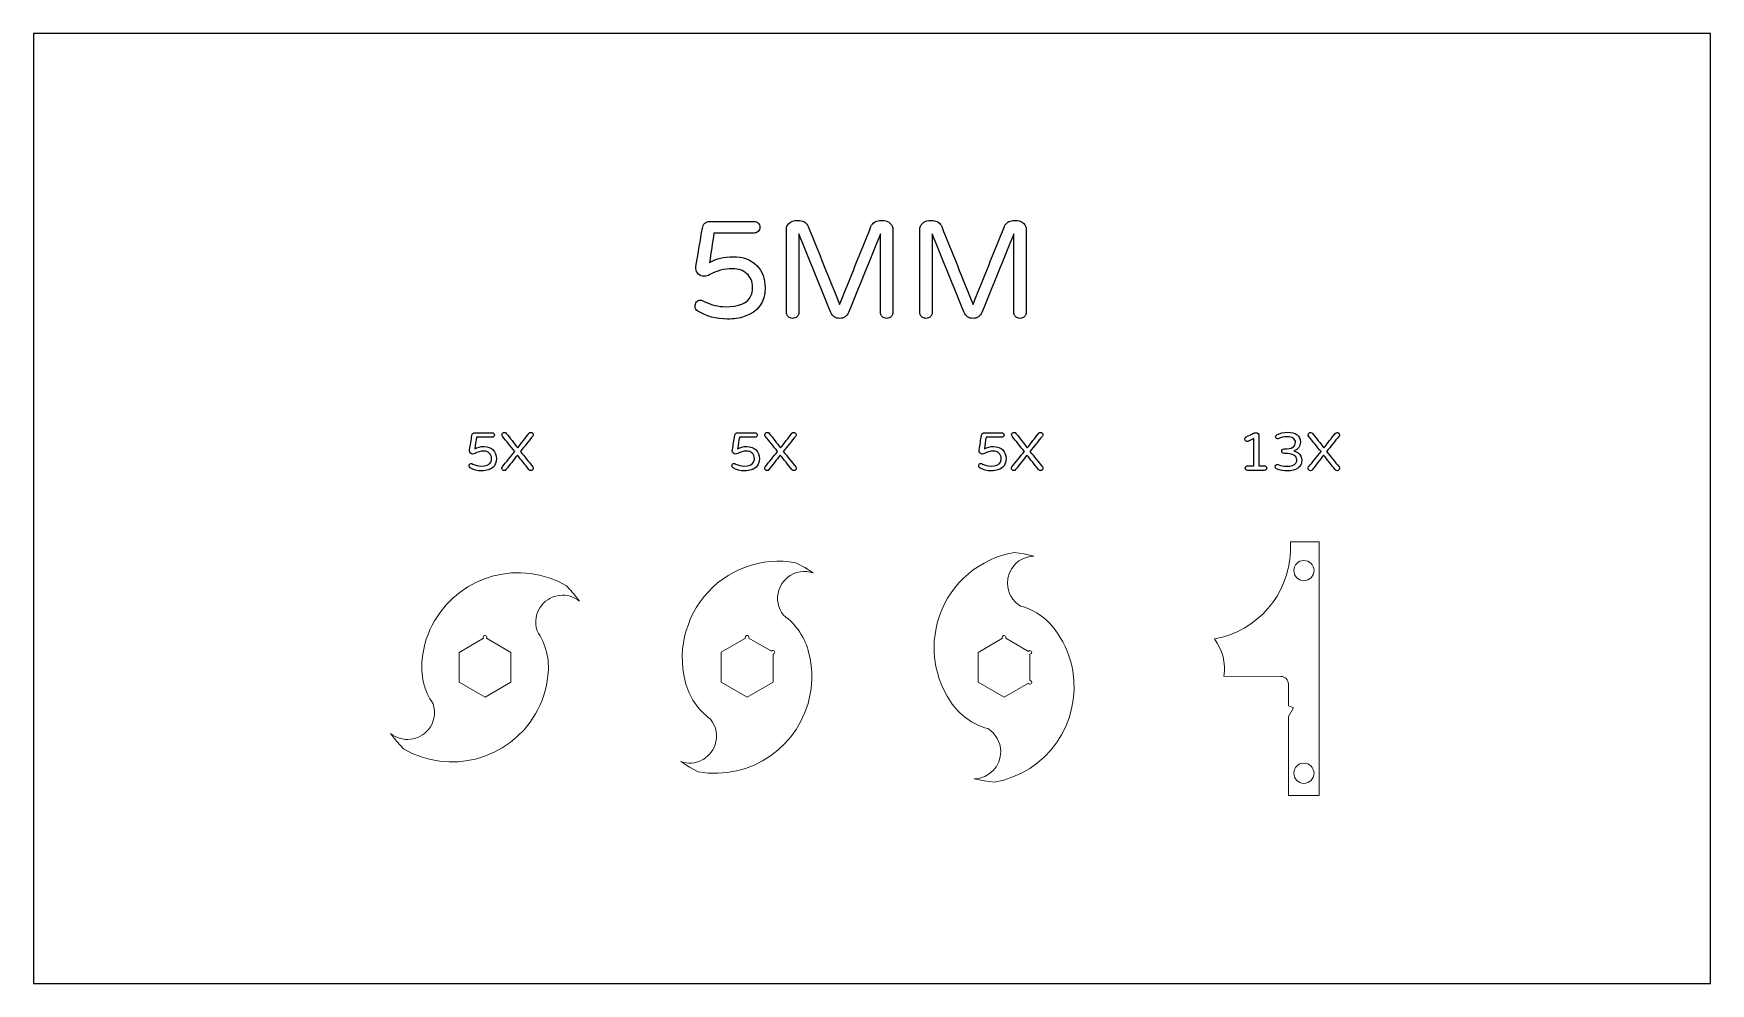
# Model space of a CAD drawing. Header units: inches. Extents: x -336 to 536, y -147 to 347.
import ezdxf

# ---------------------------------------------------------------- set-up
doc = ezdxf.new("R2010")
doc.units = ezdxf.units.IN
doc.header["$MEASUREMENT"] = 0
doc.layers.add('Default', color=7, linetype='Continuous')

# ---------------------------------------------------------------- blocks, each defined once
blk = doc.blocks.new('block 2')
at = {"layer": 'Default', "color": 18, "lineweight": 25, "true_color": 0x000000}
blk.add_lwpolyline([(-335.98, -147.17), (536.01, -147.17), (536.01, 346.84), (-335.98, 346.84), (-335.98, -147.17)], dxfattribs=at)
blk = doc.blocks.new('block 3')
at = {"layer": 'Default', "color": 18, "lineweight": 20, "true_color": 0x000000}
blk.add_open_spline([(140.91, -0.57), (145.4, -7.44), (152.25, -12.45), (160.16, -14.65)], degree=3, dxfattribs=at)
blk = doc.blocks.new('block 4')
at = {"layer": 'Default', "color": 18, "lineweight": 20, "true_color": 0x000000}
blk.add_open_spline([(160.16, -14.65), (164.28, -17.2), (166.84, -21.64), (166.92, -26.47)], degree=3, dxfattribs=at)
blk = doc.blocks.new('block 5')
at = {"layer": 'Default', "color": 18, "lineweight": 20, "true_color": 0x000000}
blk.add_open_spline([(166.92, -26.47), (167.05, -34.18), (160.91, -40.53), (153.2, -40.67)], degree=3, dxfattribs=at)
blk = doc.blocks.new('block 6')
at = {"layer": 'Default', "color": 18, "lineweight": 20, "true_color": 0x000000}
blk.add_lwpolyline([(153.2, -40.67), (158.29, -41.77), (163.47, -42.5)], dxfattribs=at)
blk = doc.blocks.new('block 7')
at = {"layer": 'Default', "color": 18, "lineweight": 20, "true_color": 0x000000}
blk.add_open_spline([(163.47, -42.5), (190.81, -37.81), (209.11, -11.82), (204.37, 15.5)], degree=3, dxfattribs=at)
blk = doc.blocks.new('block 8')
at = {"layer": 'Default', "color": 18, "lineweight": 20, "true_color": 0x000000}
blk.add_open_spline([(204.37, 15.5), (203.16, 22.48), (200.48, 29.13), (196.48, 35)], degree=3, dxfattribs=at)
blk = doc.blocks.new('block 9')
at = {"layer": 'Default', "color": 18, "lineweight": 20, "true_color": 0x000000}
blk.add_open_spline([(196.48, 35), (192.01, 41.92), (185.16, 46.93), (177.25, 49.09)], degree=3, dxfattribs=at)
blk = doc.blocks.new('block 10')
at = {"layer": 'Default', "color": 18, "lineweight": 20, "true_color": 0x000000}
blk.add_open_spline([(177.25, 49.09), (173.13, 51.6), (170.56, 56.04), (170.48, 60.87)], degree=3, dxfattribs=at)
blk = doc.blocks.new('block 11')
at = {"layer": 'Default', "color": 18, "lineweight": 20, "true_color": 0x000000}
blk.add_open_spline([(170.48, 60.87), (170.35, 68.58), (176.5, 74.93), (184.21, 75.11)], degree=3, dxfattribs=at)
blk = doc.blocks.new('block 12')
at = {"layer": 'Default', "color": 18, "lineweight": 20, "true_color": 0x000000}
blk.add_lwpolyline([(184.21, 75.11), (179.12, 76.25), (173.95, 76.93)], dxfattribs=at)
blk = doc.blocks.new('block 13')
at = {"layer": 'Default', "color": 18, "lineweight": 20, "true_color": 0x000000}
blk.add_lwpolyline([(173.95, 76.93), (170.65, 76.25), (167.43, 75.41), (164.3, 74.31), (161.25, 72.95), (158.29, 71.43), (155.41, 69.74), (152.62, 67.87), (150.08, 65.76), (147.54, 63.55), (145.25, 61.18), (143.13, 58.56), (141.1, 55.93), (139.32, 53.14), (137.71, 50.18), (136.27, 47.13), (135.09, 44.08), (134.07, 40.86), (133.31, 37.65), (132.8, 34.34), (132.38, 31.04), (132.3, 27.66), (132.38, 24.35), (132.72, 21.05), (133.23, 17.75), (133.99, 14.53), (135, 11.32), (136.19, 8.18), (137.54, 5.13), (139.15, 2.26), (140.91, -0.57)], dxfattribs=at)
blk = doc.blocks.new('block 14')
at = {"layer": 'Default', "color": 18, "lineweight": 20, "true_color": 0x000000}
blk.add_open_spline([(182.16, 25.96), (181.83, 25.96), (181.53, 25.79), (181.34, 25.52)], degree=3, dxfattribs=at)
blk = doc.blocks.new('block 15')
at = {"layer": 'Default', "color": 18, "lineweight": 20, "true_color": 0x000000}
blk.add_lwpolyline([(181.34, 25.52), (169.53, 32.33)], dxfattribs=at)
blk = doc.blocks.new('block 16')
at = {"layer": 'Default', "color": 18, "lineweight": 20, "true_color": 0x000000}
blk.add_open_spline([(169.53, 32.33), (169.77, 32.8), (169.61, 33.37), (169.17, 33.63)], degree=3, dxfattribs=at)
blk = doc.blocks.new('block 17')
at = {"layer": 'Default', "color": 18, "lineweight": 20, "true_color": 0x000000}
blk.add_open_spline([(169.17, 33.63), (168.72, 33.88), (168.15, 33.73), (167.9, 33.29)], degree=3, dxfattribs=at)
blk = doc.blocks.new('block 18')
at = {"layer": 'Default', "color": 18, "lineweight": 20, "true_color": 0x000000}
blk.add_open_spline([(167.9, 33.29), (167.73, 33), (167.73, 32.64), (167.88, 32.33)], degree=3, dxfattribs=at)
blk = doc.blocks.new('block 19')
at = {"layer": 'Default', "color": 18, "lineweight": 20, "true_color": 0x000000}
blk.add_lwpolyline([(167.88, 32.33), (155.24, 25.03), (155.24, 9.45), (168.7, 1.66), (181.34, 8.97)], dxfattribs=at)
blk = doc.blocks.new('block 20')
at = {"layer": 'Default', "color": 18, "lineweight": 20, "true_color": 0x000000}
blk.add_open_spline([(181.34, 8.97), (181.62, 8.54), (182.19, 8.39), (182.63, 8.65)], degree=3, dxfattribs=at)
blk = doc.blocks.new('block 21')
at = {"layer": 'Default', "color": 18, "lineweight": 20, "true_color": 0x000000}
blk.add_open_spline([(182.63, 8.65), (183.08, 8.9), (183.23, 9.47), (182.97, 9.92)], degree=3, dxfattribs=at)
blk = doc.blocks.new('block 22')
at = {"layer": 'Default', "color": 18, "lineweight": 20, "true_color": 0x000000}
blk.add_open_spline([(182.97, 9.92), (182.8, 10.21), (182.5, 10.38), (182.16, 10.38)], degree=3, dxfattribs=at)
blk = doc.blocks.new('block 23')
at = {"layer": 'Default', "color": 18, "lineweight": 20, "true_color": 0x000000}
blk.add_lwpolyline([(182.16, 10.38), (182.16, 24.06)], dxfattribs=at)
blk = doc.blocks.new('block 24')
at = {"layer": 'Default', "color": 18, "lineweight": 20, "true_color": 0x000000}
blk.add_open_spline([(182.16, 24.06), (182.68, 24.1), (183.1, 24.52), (183.1, 25.03)], degree=3, dxfattribs=at)
blk = doc.blocks.new('block 25')
at = {"layer": 'Default', "color": 18, "lineweight": 20, "true_color": 0x000000}
blk.add_open_spline([(183.1, 25.03), (183.1, 25.55), (182.68, 25.96), (182.16, 25.96)], degree=3, dxfattribs=at)
blk = doc.blocks.new('block 26')
at = {"layer": 'Default', "color": 18, "lineweight": 20, "true_color": 0x000000}
blk.add_open_spline([(-100.37, 32.33), (-100.13, 32.8), (-100.28, 33.37), (-100.73, 33.63)], degree=3, dxfattribs=at)
blk = doc.blocks.new('block 27')
at = {"layer": 'Default', "color": 18, "lineweight": 20, "true_color": 0x000000}
blk.add_open_spline([(-100.73, 33.63), (-101.18, 33.88), (-101.75, 33.73), (-102, 33.29)], degree=3, dxfattribs=at)
blk = doc.blocks.new('block 28')
at = {"layer": 'Default', "color": 18, "lineweight": 20, "true_color": 0x000000}
blk.add_open_spline([(-102, 33.29), (-102.17, 33), (-102.17, 32.64), (-102.02, 32.33)], degree=3, dxfattribs=at)
blk = doc.blocks.new('block 29')
at = {"layer": 'Default', "color": 18, "lineweight": 20, "true_color": 0x000000}
blk.add_lwpolyline([(-102.02, 32.33), (-114.74, 25.03), (-114.74, 9.45), (-101.2, 1.66), (-87.73, 9.45), (-87.73, 25.03), (-100.37, 32.33)], dxfattribs=at)
blk = doc.blocks.new('block 30')
at = {"layer": 'Default', "color": 18, "lineweight": 20, "true_color": 0x000000}
blk.add_open_spline([(-74.16, 36.18), (-75.67, 40.78), (-74.78, 45.83), (-71.74, 49.58)], degree=3, dxfattribs=at)
blk = doc.blocks.new('block 31')
at = {"layer": 'Default', "color": 18, "lineweight": 20, "true_color": 0x000000}
blk.add_open_spline([(-71.74, 49.58), (-66.88, 55.57), (-58.09, 56.49), (-52.09, 51.62)], degree=3, dxfattribs=at)
blk = doc.blocks.new('block 32')
at = {"layer": 'Default', "color": 18, "lineweight": 20, "true_color": 0x000000}
blk.add_lwpolyline([(-52.09, 51.62), (-55.31, 55.77), (-58.78, 59.65)], dxfattribs=at)
blk = doc.blocks.new('block 33')
at = {"layer": 'Default', "color": 18, "lineweight": 20, "true_color": 0x000000}
blk.add_open_spline([(-58.78, 59.65), (-82.77, 73.57), (-113.49, 65.42), (-127.42, 41.45)], degree=3, dxfattribs=at)
blk = doc.blocks.new('block 34')
at = {"layer": 'Default', "color": 18, "lineweight": 20, "true_color": 0x000000}
blk.add_open_spline([(-127.42, 41.45), (-130.98, 35.32), (-133.2, 28.51), (-133.9, 21.46)], degree=3, dxfattribs=at)
blk = doc.blocks.new('block 35')
at = {"layer": 'Default', "color": 18, "lineweight": 20, "true_color": 0x000000}
blk.add_open_spline([(-133.9, 21.46), (-134.91, 13.32), (-132.88, 5.08), (-128.23, -1.69)], degree=3, dxfattribs=at)
blk = doc.blocks.new('block 36')
at = {"layer": 'Default', "color": 18, "lineweight": 20, "true_color": 0x000000}
blk.add_open_spline([(-128.23, -1.69), (-126.72, -6.3), (-127.61, -11.35), (-130.65, -15.09)], degree=3, dxfattribs=at)
blk = doc.blocks.new('block 37')
at = {"layer": 'Default', "color": 18, "lineweight": 20, "true_color": 0x000000}
blk.add_open_spline([(-130.65, -15.09), (-135.51, -21.09), (-144.3, -22.01), (-150.3, -17.14)], degree=3, dxfattribs=at)
blk = doc.blocks.new('block 38')
at = {"layer": 'Default', "color": 18, "lineweight": 20, "true_color": 0x000000}
blk.add_lwpolyline([(-150.3, -17.14), (-147.09, -21.28), (-143.61, -25.17)], dxfattribs=at)
blk = doc.blocks.new('block 39')
at = {"layer": 'Default', "color": 18, "lineweight": 20, "true_color": 0x000000}
blk.add_open_spline([(-143.61, -25.17), (-119.63, -39.08), (-88.9, -30.94), (-74.97, -6.96)], degree=3, dxfattribs=at)
blk = doc.blocks.new('block 40')
at = {"layer": 'Default', "color": 18, "lineweight": 20, "true_color": 0x000000}
blk.add_open_spline([(-74.97, -6.96), (-71.41, -0.84), (-69.19, 5.97), (-68.49, 13.02)], degree=3, dxfattribs=at)
blk = doc.blocks.new('block 41')
at = {"layer": 'Default', "color": 18, "lineweight": 20, "true_color": 0x000000}
blk.add_open_spline([(-68.49, 13.02), (-67.48, 21.17), (-69.51, 29.41), (-74.16, 36.18)], degree=3, dxfattribs=at)
blk = doc.blocks.new('block 42')
at = {"layer": 'Default', "color": 18, "lineweight": 20, "true_color": 0x000000}
blk.add_open_spline([(16.12, -9.75), (19.09, -13.54), (19.97, -18.58), (18.4, -23.13)], degree=3, dxfattribs=at)
blk = doc.blocks.new('block 43')
at = {"layer": 'Default', "color": 18, "lineweight": 20, "true_color": 0x000000}
blk.add_open_spline([(18.4, -23.13), (15.89, -30.41), (7.96, -34.28), (0.67, -31.82)], degree=3, dxfattribs=at)
blk = doc.blocks.new('block 44')
at = {"layer": 'Default', "color": 18, "lineweight": 20, "true_color": 0x000000}
blk.add_lwpolyline([(0.67, -31.82), (5.11, -34.66), (9.7, -37.1)], dxfattribs=at)
blk = doc.blocks.new('block 45')
at = {"layer": 'Default', "color": 18, "lineweight": 20, "true_color": 0x000000}
blk.add_open_spline([(9.7, -37.1), (36.97, -41.95), (63.02, -23.79), (67.91, 3.48)], degree=3, dxfattribs=at)
blk = doc.blocks.new('block 46')
at = {"layer": 'Default', "color": 18, "lineweight": 20, "true_color": 0x000000}
blk.add_open_spline([(67.91, 3.48), (69.15, 10.45), (68.91, 17.6), (67.21, 24.47)], degree=3, dxfattribs=at)
blk = doc.blocks.new('block 47')
at = {"layer": 'Default', "color": 18, "lineweight": 20, "true_color": 0x000000}
blk.add_open_spline([(67.21, 24.47), (65.41, 32.47), (60.69, 39.52), (54.01, 44.28)], degree=3, dxfattribs=at)
blk = doc.blocks.new('block 48')
at = {"layer": 'Default', "color": 18, "lineweight": 20, "true_color": 0x000000}
blk.add_lwpolyline([(54.01, 44.28), (53.03, 45.77), (52.18, 47.21), (51.59, 48.82), (51.17, 50.52), (50.91, 52.21), (50.91, 53.9), (51.17, 55.68), (51.59, 57.29), (52.18, 58.9), (52.94, 60.42), (53.96, 61.86), (55.15, 63.13), (56.42, 64.23), (57.86, 65.16), (59.38, 66.01), (60.99, 66.52), (62.68, 66.94), (64.37, 67.11), (66.07, 67.03), (67.76, 66.77), (69.45, 66.35)], dxfattribs=at)
blk = doc.blocks.new('block 49')
at = {"layer": 'Default', "color": 18, "lineweight": 20, "true_color": 0x000000}
blk.add_lwpolyline([(69.45, 66.35), (65.05, 69.14), (60.44, 71.64)], dxfattribs=at)
blk = doc.blocks.new('block 50')
at = {"layer": 'Default', "color": 18, "lineweight": 20, "true_color": 0x000000}
blk.add_lwpolyline([(60.44, 71.64), (57.18, 72.11), (53.79, 72.36), (50.49, 72.44), (47.19, 72.28), (43.89, 71.85), (40.58, 71.26), (37.37, 70.41), (34.15, 69.31), (31.1, 68.04), (28.05, 66.6), (25.17, 64.91), (22.46, 63.13), (19.76, 61.1), (17.3, 58.9), (14.93, 56.53), (12.73, 53.99), (10.7, 51.36), (8.83, 48.57), (7.22, 45.69), (5.7, 42.73), (4.52, 39.59), (3.41, 36.46), (2.57, 33.24), (1.98, 29.94), (1.55, 26.64), (1.38, 23.25), (1.47, 19.95), (1.72, 16.65), (2.14, 13.35), (2.92, 10.04)], dxfattribs=at)
blk = doc.blocks.new('block 51')
at = {"layer": 'Default', "color": 18, "lineweight": 20, "true_color": 0x000000}
blk.add_open_spline([(2.92, 10.04), (4.73, 2.04), (9.44, -5), (16.12, -9.75)], degree=3, dxfattribs=at)
blk = doc.blocks.new('block 52')
at = {"layer": 'Default', "color": 18, "lineweight": 20, "true_color": 0x000000}
blk.add_open_spline([(48.54, 24.14), (49.06, 24.18), (49.47, 24.6), (49.47, 25.12)], degree=3, dxfattribs=at)
blk = doc.blocks.new('block 53')
at = {"layer": 'Default', "color": 18, "lineweight": 20, "true_color": 0x000000}
blk.add_open_spline([(49.47, 25.12), (49.47, 25.63), (49.06, 26.05), (48.54, 26.05)], degree=3, dxfattribs=at)
blk = doc.blocks.new('block 54')
at = {"layer": 'Default', "color": 18, "lineweight": 20, "true_color": 0x000000}
blk.add_open_spline([(48.54, 26.05), (48.21, 26.05), (47.9, 25.87), (47.72, 25.56)], degree=3, dxfattribs=at)
blk = doc.blocks.new('block 55')
at = {"layer": 'Default', "color": 18, "lineweight": 20, "true_color": 0x000000}
blk.add_lwpolyline([(47.72, 25.56), (35.91, 32.42)], dxfattribs=at)
blk = doc.blocks.new('block 56')
at = {"layer": 'Default', "color": 18, "lineweight": 20, "true_color": 0x000000}
blk.add_open_spline([(35.91, 32.42), (36.14, 32.89), (35.99, 33.45), (35.55, 33.71)], degree=3, dxfattribs=at)
blk = doc.blocks.new('block 57')
at = {"layer": 'Default', "color": 18, "lineweight": 20, "true_color": 0x000000}
blk.add_open_spline([(35.55, 33.71), (35.1, 33.97), (34.53, 33.82), (34.27, 33.37)], degree=3, dxfattribs=at)
blk = doc.blocks.new('block 58')
at = {"layer": 'Default', "color": 18, "lineweight": 20, "true_color": 0x000000}
blk.add_open_spline([(34.27, 33.37), (34.11, 33.09), (34.11, 32.74), (34.21, 32.42)], degree=3, dxfattribs=at)
blk = doc.blocks.new('block 59')
at = {"layer": 'Default', "color": 18, "lineweight": 20, "true_color": 0x000000}
blk.add_lwpolyline([(34.21, 32.42), (21.53, 25.12), (21.53, 9.45)], dxfattribs=at)
blk = doc.blocks.new('block 60')
at = {"layer": 'Default', "color": 18, "lineweight": 20, "true_color": 0x000000}
blk.add_lwpolyline([(21.53, 9.45), (35.08, 1.66), (48.54, 9.45)], dxfattribs=at)
blk = doc.blocks.new('block 61')
at = {"layer": 'Default', "color": 18, "lineweight": 20, "true_color": 0x000000}
blk.add_lwpolyline([(48.54, 9.45), (48.54, 24.14)], dxfattribs=at)
blk = doc.blocks.new('block 62')
at = {"layer": 'Default', "color": 18, "lineweight": 20, "true_color": 0x000000}
blk.add_open_spline([(324.61, -43.11), (327.51, -43.11), (329.86, -40.76), (329.86, -37.87)], degree=3, dxfattribs=at)
blk = doc.blocks.new('block 63')
at = {"layer": 'Default', "color": 18, "lineweight": 20, "true_color": 0x000000}
blk.add_open_spline([(329.86, -37.87), (329.86, -34.97), (327.51, -32.62), (324.61, -32.62)], degree=3, dxfattribs=at)
blk = doc.blocks.new('block 64')
at = {"layer": 'Default', "color": 18, "lineweight": 20, "true_color": 0x000000}
blk.add_open_spline([(324.61, -32.62), (321.71, -32.62), (319.36, -34.97), (319.36, -37.87)], degree=3, dxfattribs=at)
blk = doc.blocks.new('block 65')
at = {"layer": 'Default', "color": 18, "lineweight": 20, "true_color": 0x000000}
blk.add_open_spline([(319.36, -37.87), (319.36, -40.76), (321.71, -43.11), (324.61, -43.11)], degree=3, dxfattribs=at)
blk = doc.blocks.new('block 66')
at = {"layer": 'Default', "color": 18, "lineweight": 20, "true_color": 0x000000}
blk.add_open_spline([(324.61, 62.3), (327.51, 62.3), (329.86, 64.65), (329.86, 67.54)], degree=3, dxfattribs=at)
blk = doc.blocks.new('block 67')
at = {"layer": 'Default', "color": 18, "lineweight": 20, "true_color": 0x000000}
blk.add_open_spline([(329.86, 67.54), (329.86, 70.44), (327.51, 72.79), (324.61, 72.79)], degree=3, dxfattribs=at)
blk = doc.blocks.new('block 68')
at = {"layer": 'Default', "color": 18, "lineweight": 20, "true_color": 0x000000}
blk.add_open_spline([(324.61, 72.79), (321.71, 72.79), (319.36, 70.44), (319.36, 67.54)], degree=3, dxfattribs=at)
blk = doc.blocks.new('block 69')
at = {"layer": 'Default', "color": 18, "lineweight": 20, "true_color": 0x000000}
blk.add_open_spline([(319.36, 67.54), (319.36, 64.65), (321.71, 62.3), (324.61, 62.3)], degree=3, dxfattribs=at)
blk = doc.blocks.new('block 70')
at = {"layer": 'Default', "color": 18, "lineweight": 20, "true_color": 0x000000}
blk.add_open_spline([(278.11, 31.99), (300.38, 36.01), (316.81, 54.99), (317.57, 77.56)], degree=3, dxfattribs=at)
blk = doc.blocks.new('block 71')
at = {"layer": 'Default', "color": 18, "lineweight": 20, "true_color": 0x000000}
blk.add_lwpolyline([(317.57, 77.56), (317.59, 82.53), (332.57, 82.53)], dxfattribs=at)
blk = doc.blocks.new('block 72')
at = {"layer": 'Default', "color": 18, "lineweight": 20, "true_color": 0x000000}
blk.add_lwpolyline([(332.57, 82.53), (332.57, -49.46), (316.57, -49.46)], dxfattribs=at)
blk = doc.blocks.new('block 73')
at = {"layer": 'Default', "color": 18, "lineweight": 20, "true_color": 0x000000}
blk.add_lwpolyline([(316.57, -49.46), (316.57, -8.4)], dxfattribs=at)
blk = doc.blocks.new('block 74')
at = {"layer": 'Default', "color": 18, "lineweight": 20, "true_color": 0x000000}
blk.add_lwpolyline([(316.57, -8.4), (319.11, -3.91), (316.57, -2.81)], dxfattribs=at)
blk = doc.blocks.new('block 75')
at = {"layer": 'Default', "color": 18, "lineweight": 20, "true_color": 0x000000}
blk.add_lwpolyline([(316.57, -2.81), (316.57, 8.53)], dxfattribs=at)
blk = doc.blocks.new('block 76')
at = {"layer": 'Default', "color": 18, "lineweight": 20, "true_color": 0x000000}
blk.add_open_spline([(316.57, 8.53), (316.57, 10.73), (314.79, 12.51), (312.59, 12.51)], degree=3, dxfattribs=at)
blk = doc.blocks.new('block 77')
at = {"layer": 'Default', "color": 18, "lineweight": 20, "true_color": 0x000000}
blk.add_open_spline([(312.59, 12.51), (312.59, 12.51), (312.59, 12.51), (312.59, 12.55)], degree=3, dxfattribs=at)
blk = doc.blocks.new('block 78')
at = {"layer": 'Default', "color": 18, "lineweight": 20, "true_color": 0x000000}
blk.add_lwpolyline([(312.59, 12.55), (283.01, 12.58)], dxfattribs=at)
blk = doc.blocks.new('block 79')
at = {"layer": 'Default', "color": 18, "lineweight": 20, "true_color": 0x000000}
blk.add_open_spline([(283.01, 12.58), (284.08, 19.44), (282.3, 26.44), (278.11, 31.99)], degree=3, dxfattribs=at)
blk = doc.blocks.new('block 80')
at = {"layer": 'Default', "color": 18, "lineweight": 25, "true_color": 0x000000}
blk.add_open_spline([(304.83, 121.69), (305.06, 121.45), (305.18, 121.17), (305.18, 120.83)], degree=3, dxfattribs=at)
blk = doc.blocks.new('block 81')
at = {"layer": 'Default', "color": 18, "lineweight": 25, "true_color": 0x000000}
blk.add_open_spline([(305.18, 120.83), (305.18, 120.49), (305.06, 120.21), (304.83, 119.99)], degree=3, dxfattribs=at)
blk = doc.blocks.new('block 82')
at = {"layer": 'Default', "color": 18, "lineweight": 25, "true_color": 0x000000}
blk.add_open_spline([(304.83, 119.99), (304.59, 119.76), (304.31, 119.65), (303.97, 119.65)], degree=3, dxfattribs=at)
blk = doc.blocks.new('block 83')
at = {"layer": 'Default', "color": 18, "lineweight": 25, "true_color": 0x000000}
blk.add_open_spline([(303.97, 119.65), (301.08, 119.65), (298.19, 119.65), (295.3, 119.65)], degree=3, dxfattribs=at)
blk = doc.blocks.new('block 84')
at = {"layer": 'Default', "color": 18, "lineweight": 25, "true_color": 0x000000}
blk.add_open_spline([(295.3, 119.65), (294.97, 119.65), (294.69, 119.76), (294.46, 119.99)], degree=3, dxfattribs=at)
blk = doc.blocks.new('block 85')
at = {"layer": 'Default', "color": 18, "lineweight": 25, "true_color": 0x000000}
blk.add_open_spline([(294.46, 119.99), (294.24, 120.21), (294.13, 120.49), (294.13, 120.83)], degree=3, dxfattribs=at)
blk = doc.blocks.new('block 86')
at = {"layer": 'Default', "color": 18, "lineweight": 25, "true_color": 0x000000}
blk.add_open_spline([(294.13, 120.83), (294.13, 121.17), (294.24, 121.45), (294.46, 121.69)], degree=3, dxfattribs=at)
blk = doc.blocks.new('block 87')
at = {"layer": 'Default', "color": 18, "lineweight": 25, "true_color": 0x000000}
blk.add_open_spline([(294.46, 121.69), (294.69, 121.92), (294.97, 122.04), (295.3, 122.04)], degree=3, dxfattribs=at)
blk = doc.blocks.new('block 88')
at = {"layer": 'Default', "color": 18, "lineweight": 25, "true_color": 0x000000}
blk.add_open_spline([(295.3, 122.04), (296.42, 122.04), (297.53, 122.04), (298.64, 122.04)], degree=3, dxfattribs=at)
blk = doc.blocks.new('block 89')
at = {"layer": 'Default', "color": 18, "lineweight": 25, "true_color": 0x000000}
blk.add_open_spline([(298.64, 122.04), (298.64, 126.78), (298.64, 131.52), (298.64, 136.26)], degree=3, dxfattribs=at)
blk = doc.blocks.new('block 90')
at = {"layer": 'Default', "color": 18, "lineweight": 25, "true_color": 0x000000}
blk.add_open_spline([(298.64, 136.26), (297.69, 135.79), (296.73, 135.32), (295.78, 134.86)], degree=3, dxfattribs=at)
blk = doc.blocks.new('block 91')
at = {"layer": 'Default', "color": 18, "lineweight": 25, "true_color": 0x000000}
blk.add_open_spline([(295.78, 134.86), (295.69, 134.82), (295.59, 134.78), (295.5, 134.74)], degree=3, dxfattribs=at)
blk = doc.blocks.new('block 92')
at = {"layer": 'Default', "color": 18, "lineweight": 25, "true_color": 0x000000}
blk.add_open_spline([(295.5, 134.74), (295.41, 134.71), (295.23, 134.69), (294.98, 134.69)], degree=3, dxfattribs=at)
blk = doc.blocks.new('block 93')
at = {"layer": 'Default', "color": 18, "lineweight": 25, "true_color": 0x000000}
blk.add_open_spline([(294.98, 134.69), (294.73, 134.69), (294.49, 134.8), (294.27, 135.02)], degree=3, dxfattribs=at)
blk = doc.blocks.new('block 94')
at = {"layer": 'Default', "color": 18, "lineweight": 25, "true_color": 0x000000}
blk.add_open_spline([(294.27, 135.02), (294.04, 135.25), (293.93, 135.58), (293.93, 136.02)], degree=3, dxfattribs=at)
blk = doc.blocks.new('block 95')
at = {"layer": 'Default', "color": 18, "lineweight": 25, "true_color": 0x000000}
blk.add_open_spline([(293.93, 136.02), (293.93, 136.46), (294.17, 136.8), (294.66, 137.04)], degree=3, dxfattribs=at)
blk = doc.blocks.new('block 96')
at = {"layer": 'Default', "color": 18, "lineweight": 25, "true_color": 0x000000}
blk.add_open_spline([(294.66, 137.04), (295.93, 137.71), (297.2, 138.37), (298.47, 139.04)], degree=3, dxfattribs=at)
blk = doc.blocks.new('block 97')
at = {"layer": 'Default', "color": 18, "lineweight": 25, "true_color": 0x000000}
blk.add_open_spline([(298.47, 139.04), (298.74, 139.17), (299, 139.23), (299.26, 139.23)], degree=3, dxfattribs=at)
blk = doc.blocks.new('block 98')
at = {"layer": 'Default', "color": 18, "lineweight": 25, "true_color": 0x000000}
blk.add_open_spline([(299.26, 139.23), (299.46, 139.23), (299.65, 139.23), (299.85, 139.23)], degree=3, dxfattribs=at)
blk = doc.blocks.new('block 99')
at = {"layer": 'Default', "color": 18, "lineweight": 25, "true_color": 0x000000}
blk.add_open_spline([(299.85, 139.23), (300.22, 139.23), (300.54, 139.1), (300.8, 138.84)], degree=3, dxfattribs=at)
blk = doc.blocks.new('block 100')
at = {"layer": 'Default', "color": 18, "lineweight": 25, "true_color": 0x000000}
blk.add_open_spline([(300.8, 138.84), (301.06, 138.58), (301.19, 138.26), (301.19, 137.89)], degree=3, dxfattribs=at)
blk = doc.blocks.new('block 101')
at = {"layer": 'Default', "color": 18, "lineweight": 25, "true_color": 0x000000}
blk.add_open_spline([(301.19, 137.89), (301.19, 132.6), (301.19, 127.32), (301.19, 122.04)], degree=3, dxfattribs=at)
blk = doc.blocks.new('block 102')
at = {"layer": 'Default', "color": 18, "lineweight": 25, "true_color": 0x000000}
blk.add_open_spline([(301.19, 122.04), (302.12, 122.04), (303.05, 122.04), (303.97, 122.04)], degree=3, dxfattribs=at)
blk = doc.blocks.new('block 103')
at = {"layer": 'Default', "color": 18, "lineweight": 25, "true_color": 0x000000}
blk.add_open_spline([(303.97, 122.04), (304.31, 122.04), (304.59, 121.92), (304.83, 121.69)], degree=3, dxfattribs=at)
blk = doc.blocks.new('block 104')
at = {"layer": 'Default', "color": 18, "lineweight": 25, "true_color": 0x000000}
blk.add_open_spline([(322.77, 134.46), (322.77, 132.2), (321.63, 130.64), (319.37, 129.78)], degree=3, dxfattribs=at)
blk = doc.blocks.new('block 105')
at = {"layer": 'Default', "color": 18, "lineweight": 25, "true_color": 0x000000}
blk.add_open_spline([(319.37, 129.78), (321.15, 129.35), (322.37, 128.41), (323.05, 126.97)], degree=3, dxfattribs=at)
blk = doc.blocks.new('block 106')
at = {"layer": 'Default', "color": 18, "lineweight": 25, "true_color": 0x000000}
blk.add_open_spline([(323.05, 126.97), (323.33, 126.37), (323.47, 125.64), (323.47, 124.76)], degree=3, dxfattribs=at)
blk = doc.blocks.new('block 107')
at = {"layer": 'Default', "color": 18, "lineweight": 25, "true_color": 0x000000}
blk.add_open_spline([(323.47, 124.76), (323.47, 123.88), (323.28, 123.1), (322.91, 122.43)], degree=3, dxfattribs=at)
blk = doc.blocks.new('block 108')
at = {"layer": 'Default', "color": 18, "lineweight": 25, "true_color": 0x000000}
blk.add_open_spline([(322.91, 122.43), (322.53, 121.76), (322.02, 121.2), (321.36, 120.75)], degree=3, dxfattribs=at)
blk = doc.blocks.new('block 109')
at = {"layer": 'Default', "color": 18, "lineweight": 25, "true_color": 0x000000}
blk.add_open_spline([(321.36, 120.75), (320.03, 119.83), (318.31, 119.37), (316.2, 119.37)], degree=3, dxfattribs=at)
blk = doc.blocks.new('block 110')
at = {"layer": 'Default', "color": 18, "lineweight": 25, "true_color": 0x000000}
blk.add_open_spline([(316.2, 119.37), (314.14, 119.37), (312.19, 119.75), (310.34, 120.49)], degree=3, dxfattribs=at)
blk = doc.blocks.new('block 111')
at = {"layer": 'Default', "color": 18, "lineweight": 25, "true_color": 0x000000}
blk.add_open_spline([(310.34, 120.49), (309.85, 120.72), (309.61, 121.07), (309.61, 121.56)], degree=3, dxfattribs=at)
blk = doc.blocks.new('block 112')
at = {"layer": 'Default', "color": 18, "lineweight": 25, "true_color": 0x000000}
blk.add_open_spline([(309.61, 121.56), (309.61, 121.86), (309.71, 122.13), (309.92, 122.37)], degree=3, dxfattribs=at)
blk = doc.blocks.new('block 113')
at = {"layer": 'Default', "color": 18, "lineweight": 25, "true_color": 0x000000}
blk.add_open_spline([(309.92, 122.37), (310.12, 122.62), (310.35, 122.74), (310.61, 122.74)], degree=3, dxfattribs=at)
blk = doc.blocks.new('block 114')
at = {"layer": 'Default', "color": 18, "lineweight": 25, "true_color": 0x000000}
blk.add_open_spline([(310.61, 122.74), (310.86, 122.74), (311.17, 122.66), (311.54, 122.51)], degree=3, dxfattribs=at)
blk = doc.blocks.new('block 115')
at = {"layer": 'Default', "color": 18, "lineweight": 25, "true_color": 0x000000}
blk.add_open_spline([(311.54, 122.51), (312.7, 122.05), (314.1, 121.81), (315.72, 121.81)], degree=3, dxfattribs=at)
blk = doc.blocks.new('block 116')
at = {"layer": 'Default', "color": 18, "lineweight": 25, "true_color": 0x000000}
blk.add_open_spline([(315.72, 121.81), (318.06, 121.81), (319.64, 122.35), (320.46, 123.41)], degree=3, dxfattribs=at)
blk = doc.blocks.new('block 117')
at = {"layer": 'Default', "color": 18, "lineweight": 25, "true_color": 0x000000}
blk.add_open_spline([(320.46, 123.41), (320.76, 123.8), (320.91, 124.31), (320.91, 124.93)], degree=3, dxfattribs=at)
blk = doc.blocks.new('block 118')
at = {"layer": 'Default', "color": 18, "lineweight": 25, "true_color": 0x000000}
blk.add_open_spline([(320.91, 124.93), (320.91, 127.28), (318.85, 128.46), (314.71, 128.46)], degree=3, dxfattribs=at)
blk = doc.blocks.new('block 119')
at = {"layer": 'Default', "color": 18, "lineweight": 25, "true_color": 0x000000}
blk.add_open_spline([(314.71, 128.46), (314.56, 128.46), (314.42, 128.46), (314.27, 128.46)], degree=3, dxfattribs=at)
blk = doc.blocks.new('block 120')
at = {"layer": 'Default', "color": 18, "lineweight": 25, "true_color": 0x000000}
blk.add_open_spline([(314.27, 128.46), (313.95, 128.46), (313.67, 128.58), (313.44, 128.81)], degree=3, dxfattribs=at)
blk = doc.blocks.new('block 121')
at = {"layer": 'Default', "color": 18, "lineweight": 25, "true_color": 0x000000}
blk.add_open_spline([(313.44, 128.81), (313.2, 129.04), (313.09, 129.32), (313.09, 129.64)], degree=3, dxfattribs=at)
blk = doc.blocks.new('block 122')
at = {"layer": 'Default', "color": 18, "lineweight": 25, "true_color": 0x000000}
blk.add_open_spline([(313.09, 129.64), (313.09, 129.96), (313.2, 130.23), (313.44, 130.47)], degree=3, dxfattribs=at)
blk = doc.blocks.new('block 123')
at = {"layer": 'Default', "color": 18, "lineweight": 25, "true_color": 0x000000}
blk.add_open_spline([(313.44, 130.47), (313.67, 130.7), (313.95, 130.82), (314.27, 130.82)], degree=3, dxfattribs=at)
blk = doc.blocks.new('block 124')
at = {"layer": 'Default', "color": 18, "lineweight": 25, "true_color": 0x000000}
blk.add_open_spline([(314.27, 130.82), (314.32, 130.82), (314.38, 130.82), (314.43, 130.82)], degree=3, dxfattribs=at)
blk = doc.blocks.new('block 125')
at = {"layer": 'Default', "color": 18, "lineweight": 25, "true_color": 0x000000}
blk.add_open_spline([(314.43, 130.82), (318.29, 130.82), (320.21, 131.95), (320.21, 134.21)], degree=3, dxfattribs=at)
blk = doc.blocks.new('block 126')
at = {"layer": 'Default', "color": 18, "lineweight": 25, "true_color": 0x000000}
blk.add_open_spline([(320.21, 134.21), (320.21, 135.09), (319.85, 135.8), (319.13, 136.33)], degree=3, dxfattribs=at)
blk = doc.blocks.new('block 127')
at = {"layer": 'Default', "color": 18, "lineweight": 25, "true_color": 0x000000}
blk.add_open_spline([(319.13, 136.33), (318.41, 136.86), (317.3, 137.13), (315.78, 137.13)], degree=3, dxfattribs=at)
blk = doc.blocks.new('block 128')
at = {"layer": 'Default', "color": 18, "lineweight": 25, "true_color": 0x000000}
blk.add_open_spline([(315.78, 137.13), (314.25, 137.13), (312.8, 136.82), (311.43, 136.2)], degree=3, dxfattribs=at)
blk = doc.blocks.new('block 129')
at = {"layer": 'Default', "color": 18, "lineweight": 25, "true_color": 0x000000}
blk.add_open_spline([(311.43, 136.2), (311.28, 136.13), (311.09, 136.09), (310.86, 136.09)], degree=3, dxfattribs=at)
blk = doc.blocks.new('block 130')
at = {"layer": 'Default', "color": 18, "lineweight": 25, "true_color": 0x000000}
blk.add_open_spline([(310.86, 136.09), (310.62, 136.09), (310.4, 136.18), (310.2, 136.37)], degree=3, dxfattribs=at)
blk = doc.blocks.new('block 131')
at = {"layer": 'Default', "color": 18, "lineweight": 25, "true_color": 0x000000}
blk.add_open_spline([(310.2, 136.37), (309.99, 136.56), (309.89, 136.84), (309.89, 137.21)], degree=3, dxfattribs=at)
blk = doc.blocks.new('block 132')
at = {"layer": 'Default', "color": 18, "lineweight": 25, "true_color": 0x000000}
blk.add_open_spline([(309.89, 137.21), (309.89, 137.59), (310.08, 137.88), (310.45, 138.08)], degree=3, dxfattribs=at)
blk = doc.blocks.new('block 133')
at = {"layer": 'Default', "color": 18, "lineweight": 25, "true_color": 0x000000}
blk.add_open_spline([(310.45, 138.08), (312.21, 139.04), (314.12, 139.51), (316.17, 139.51)], degree=3, dxfattribs=at)
blk = doc.blocks.new('block 134')
at = {"layer": 'Default', "color": 18, "lineweight": 25, "true_color": 0x000000}
blk.add_open_spline([(316.17, 139.51), (318.23, 139.51), (319.84, 139.07), (321.01, 138.19)], degree=3, dxfattribs=at)
blk = doc.blocks.new('block 135')
at = {"layer": 'Default', "color": 18, "lineweight": 25, "true_color": 0x000000}
blk.add_open_spline([(321.01, 138.19), (322.18, 137.31), (322.77, 136.07), (322.77, 134.46)], degree=3, dxfattribs=at)
blk = doc.blocks.new('block 136')
at = {"layer": 'Default', "color": 18, "lineweight": 25, "true_color": 0x000000}
blk.add_open_spline([(342.88, 121.5), (343.05, 121.3), (343.13, 121.04), (343.13, 120.73)], degree=3, dxfattribs=at)
blk = doc.blocks.new('block 137')
at = {"layer": 'Default', "color": 18, "lineweight": 25, "true_color": 0x000000}
blk.add_open_spline([(343.13, 120.73), (343.13, 120.42), (343.02, 120.14), (342.79, 119.89)], degree=3, dxfattribs=at)
blk = doc.blocks.new('block 138')
at = {"layer": 'Default', "color": 18, "lineweight": 25, "true_color": 0x000000}
blk.add_open_spline([(342.79, 119.89), (342.57, 119.64), (342.31, 119.51), (342.01, 119.51)], degree=3, dxfattribs=at)
blk = doc.blocks.new('block 139')
at = {"layer": 'Default', "color": 18, "lineweight": 25, "true_color": 0x000000}
blk.add_open_spline([(342.01, 119.51), (341.5, 119.51), (341.12, 119.69), (340.86, 120.04)], degree=3, dxfattribs=at)
blk = doc.blocks.new('block 140')
at = {"layer": 'Default', "color": 18, "lineweight": 25, "true_color": 0x000000}
blk.add_open_spline([(340.86, 120.04), (338.86, 122.56), (336.86, 125.08), (334.85, 127.59)], degree=3, dxfattribs=at)
blk = doc.blocks.new('block 141')
at = {"layer": 'Default', "color": 18, "lineweight": 25, "true_color": 0x000000}
blk.add_open_spline([(334.85, 127.59), (332.88, 125.07), (330.91, 122.54), (328.94, 120.02)], degree=3, dxfattribs=at)
blk = doc.blocks.new('block 142')
at = {"layer": 'Default', "color": 18, "lineweight": 25, "true_color": 0x000000}
blk.add_open_spline([(328.94, 120.02), (328.66, 119.68), (328.34, 119.51), (328, 119.51)], degree=3, dxfattribs=at)
blk = doc.blocks.new('block 143')
at = {"layer": 'Default', "color": 18, "lineweight": 25, "true_color": 0x000000}
blk.add_open_spline([(328, 119.51), (327.65, 119.51), (327.36, 119.63), (327.13, 119.86)], degree=3, dxfattribs=at)
blk = doc.blocks.new('block 144')
at = {"layer": 'Default', "color": 18, "lineweight": 25, "true_color": 0x000000}
blk.add_open_spline([(327.13, 119.86), (326.89, 120.1), (326.78, 120.37), (326.78, 120.68)], degree=3, dxfattribs=at)
blk = doc.blocks.new('block 145')
at = {"layer": 'Default', "color": 18, "lineweight": 25, "true_color": 0x000000}
blk.add_open_spline([(326.78, 120.68), (326.78, 120.98), (326.86, 121.25), (327.03, 121.48)], degree=3, dxfattribs=at)
blk = doc.blocks.new('block 146')
at = {"layer": 'Default', "color": 18, "lineweight": 25, "true_color": 0x000000}
blk.add_open_spline([(327.03, 121.48), (329.19, 124.13), (331.35, 126.79), (333.51, 129.44)], degree=3, dxfattribs=at)
blk = doc.blocks.new('block 147')
at = {"layer": 'Default', "color": 18, "lineweight": 25, "true_color": 0x000000}
blk.add_open_spline([(333.51, 129.44), (331.37, 132.08), (329.23, 134.72), (327.08, 137.35)], degree=3, dxfattribs=at)
blk = doc.blocks.new('block 148')
at = {"layer": 'Default', "color": 18, "lineweight": 25, "true_color": 0x000000}
blk.add_open_spline([(327.08, 137.35), (326.92, 137.58), (326.83, 137.85), (326.83, 138.18)], degree=3, dxfattribs=at)
blk = doc.blocks.new('block 149')
at = {"layer": 'Default', "color": 18, "lineweight": 25, "true_color": 0x000000}
blk.add_open_spline([(326.83, 138.18), (326.83, 138.51), (326.95, 138.79), (327.18, 139.02)], degree=3, dxfattribs=at)
blk = doc.blocks.new('block 150')
at = {"layer": 'Default', "color": 18, "lineweight": 25, "true_color": 0x000000}
blk.add_open_spline([(327.18, 139.02), (327.42, 139.25), (327.73, 139.37), (328.14, 139.37)], degree=3, dxfattribs=at)
blk = doc.blocks.new('block 151')
at = {"layer": 'Default', "color": 18, "lineweight": 25, "true_color": 0x000000}
blk.add_open_spline([(328.14, 139.37), (328.54, 139.37), (328.86, 139.2), (329.1, 138.87)], degree=3, dxfattribs=at)
blk = doc.blocks.new('block 152')
at = {"layer": 'Default', "color": 18, "lineweight": 25, "true_color": 0x000000}
blk.add_open_spline([(329.1, 138.87), (331.08, 136.36), (333.05, 133.86), (335.02, 131.35)], degree=3, dxfattribs=at)
blk = doc.blocks.new('block 153')
at = {"layer": 'Default', "color": 18, "lineweight": 25, "true_color": 0x000000}
blk.add_open_spline([(335.02, 131.35), (337, 133.87), (338.97, 136.4), (340.94, 138.92)], degree=3, dxfattribs=at)
blk = doc.blocks.new('block 154')
at = {"layer": 'Default', "color": 18, "lineweight": 25, "true_color": 0x000000}
blk.add_open_spline([(340.94, 138.92), (341.15, 139.22), (341.44, 139.37), (341.81, 139.37)], degree=3, dxfattribs=at)
blk = doc.blocks.new('block 155')
at = {"layer": 'Default', "color": 18, "lineweight": 25, "true_color": 0x000000}
blk.add_open_spline([(341.81, 139.37), (342.19, 139.37), (342.49, 139.25), (342.74, 139.02)], degree=3, dxfattribs=at)
blk = doc.blocks.new('block 156')
at = {"layer": 'Default', "color": 18, "lineweight": 25, "true_color": 0x000000}
blk.add_open_spline([(342.74, 139.02), (342.98, 138.79), (343.1, 138.52), (343.1, 138.22)], degree=3, dxfattribs=at)
blk = doc.blocks.new('block 157')
at = {"layer": 'Default', "color": 18, "lineweight": 25, "true_color": 0x000000}
blk.add_open_spline([(343.1, 138.22), (343.1, 137.92), (343.03, 137.67), (342.88, 137.46)], degree=3, dxfattribs=at)
blk = doc.blocks.new('block 158')
at = {"layer": 'Default', "color": 18, "lineweight": 25, "true_color": 0x000000}
blk.add_open_spline([(342.88, 137.46), (340.72, 134.8), (338.56, 132.13), (336.4, 129.47)], degree=3, dxfattribs=at)
blk = doc.blocks.new('block 159')
at = {"layer": 'Default', "color": 18, "lineweight": 25, "true_color": 0x000000}
blk.add_open_spline([(336.4, 129.47), (338.56, 126.81), (340.72, 124.16), (342.88, 121.5)], degree=3, dxfattribs=at)
blk = doc.blocks.new('block 160')
at = {"layer": 'Default', "color": 18, "lineweight": 25, "true_color": 0x000000}
blk.add_open_spline([(188.63, 121.54), (188.79, 121.33), (188.88, 121.08), (188.88, 120.77)], degree=3, dxfattribs=at)
blk = doc.blocks.new('block 161')
at = {"layer": 'Default', "color": 18, "lineweight": 25, "true_color": 0x000000}
blk.add_open_spline([(188.88, 120.77), (188.88, 120.46), (188.77, 120.18), (188.54, 119.93)], degree=3, dxfattribs=at)
blk = doc.blocks.new('block 162')
at = {"layer": 'Default', "color": 18, "lineweight": 25, "true_color": 0x000000}
blk.add_open_spline([(188.54, 119.93), (188.32, 119.67), (188.06, 119.55), (187.76, 119.55)], degree=3, dxfattribs=at)
blk = doc.blocks.new('block 163')
at = {"layer": 'Default', "color": 18, "lineweight": 25, "true_color": 0x000000}
blk.add_open_spline([(187.76, 119.55), (187.25, 119.55), (186.87, 119.73), (186.61, 120.08)], degree=3, dxfattribs=at)
blk = doc.blocks.new('block 164')
at = {"layer": 'Default', "color": 18, "lineweight": 25, "true_color": 0x000000}
blk.add_open_spline([(186.61, 120.08), (184.61, 122.6), (182.6, 125.11), (180.6, 127.63)], degree=3, dxfattribs=at)
blk = doc.blocks.new('block 165')
at = {"layer": 'Default', "color": 18, "lineweight": 25, "true_color": 0x000000}
blk.add_open_spline([(180.6, 127.63), (178.63, 125.1), (176.66, 122.58), (174.68, 120.05)], degree=3, dxfattribs=at)
blk = doc.blocks.new('block 166')
at = {"layer": 'Default', "color": 18, "lineweight": 25, "true_color": 0x000000}
blk.add_open_spline([(174.68, 120.05), (174.4, 119.72), (174.09, 119.55), (173.75, 119.55)], degree=3, dxfattribs=at)
blk = doc.blocks.new('block 167')
at = {"layer": 'Default', "color": 18, "lineweight": 25, "true_color": 0x000000}
blk.add_open_spline([(173.75, 119.55), (173.4, 119.55), (173.11, 119.66), (172.88, 119.9)], degree=3, dxfattribs=at)
blk = doc.blocks.new('block 168')
at = {"layer": 'Default', "color": 18, "lineweight": 25, "true_color": 0x000000}
blk.add_open_spline([(172.88, 119.9), (172.64, 120.13), (172.52, 120.4), (172.52, 120.71)], degree=3, dxfattribs=at)
blk = doc.blocks.new('block 169')
at = {"layer": 'Default', "color": 18, "lineweight": 25, "true_color": 0x000000}
blk.add_open_spline([(172.52, 120.71), (172.52, 121.02), (172.61, 121.29), (172.78, 121.51)], degree=3, dxfattribs=at)
blk = doc.blocks.new('block 170')
at = {"layer": 'Default', "color": 18, "lineweight": 25, "true_color": 0x000000}
blk.add_open_spline([(172.78, 121.51), (174.94, 124.17), (177.1, 126.82), (179.26, 129.48)], degree=3, dxfattribs=at)
blk = doc.blocks.new('block 171')
at = {"layer": 'Default', "color": 18, "lineweight": 25, "true_color": 0x000000}
blk.add_open_spline([(179.26, 129.48), (177.12, 132.11), (174.97, 134.75), (172.83, 137.39)], degree=3, dxfattribs=at)
blk = doc.blocks.new('block 172')
at = {"layer": 'Default', "color": 18, "lineweight": 25, "true_color": 0x000000}
blk.add_open_spline([(172.83, 137.39), (172.67, 137.61), (172.58, 137.89), (172.58, 138.22)], degree=3, dxfattribs=at)
blk = doc.blocks.new('block 173')
at = {"layer": 'Default', "color": 18, "lineweight": 25, "true_color": 0x000000}
blk.add_open_spline([(172.58, 138.22), (172.58, 138.54), (172.7, 138.82), (172.93, 139.06)], degree=3, dxfattribs=at)
blk = doc.blocks.new('block 174')
at = {"layer": 'Default', "color": 18, "lineweight": 25, "true_color": 0x000000}
blk.add_open_spline([(172.93, 139.06), (173.17, 139.29), (173.48, 139.41), (173.89, 139.41)], degree=3, dxfattribs=at)
blk = doc.blocks.new('block 175')
at = {"layer": 'Default', "color": 18, "lineweight": 25, "true_color": 0x000000}
blk.add_open_spline([(173.89, 139.41), (174.29, 139.41), (174.61, 139.24), (174.85, 138.9)], degree=3, dxfattribs=at)
blk = doc.blocks.new('block 176')
at = {"layer": 'Default', "color": 18, "lineweight": 25, "true_color": 0x000000}
blk.add_open_spline([(174.85, 138.9), (176.83, 136.4), (178.8, 133.89), (180.77, 131.38)], degree=3, dxfattribs=at)
blk = doc.blocks.new('block 177')
at = {"layer": 'Default', "color": 18, "lineweight": 25, "true_color": 0x000000}
blk.add_open_spline([(180.77, 131.38), (182.74, 133.91), (184.72, 136.43), (186.69, 138.96)], degree=3, dxfattribs=at)
blk = doc.blocks.new('block 178')
at = {"layer": 'Default', "color": 18, "lineweight": 25, "true_color": 0x000000}
blk.add_open_spline([(186.69, 138.96), (186.9, 139.26), (187.19, 139.41), (187.56, 139.41)], degree=3, dxfattribs=at)
blk = doc.blocks.new('block 179')
at = {"layer": 'Default', "color": 18, "lineweight": 25, "true_color": 0x000000}
blk.add_open_spline([(187.56, 139.41), (187.93, 139.41), (188.24, 139.29), (188.49, 139.06)], degree=3, dxfattribs=at)
blk = doc.blocks.new('block 180')
at = {"layer": 'Default', "color": 18, "lineweight": 25, "true_color": 0x000000}
blk.add_open_spline([(188.49, 139.06), (188.73, 138.82), (188.85, 138.56), (188.85, 138.26)], degree=3, dxfattribs=at)
blk = doc.blocks.new('block 181')
at = {"layer": 'Default', "color": 18, "lineweight": 25, "true_color": 0x000000}
blk.add_open_spline([(188.85, 138.26), (188.85, 137.96), (188.78, 137.71), (188.63, 137.5)], degree=3, dxfattribs=at)
blk = doc.blocks.new('block 182')
at = {"layer": 'Default', "color": 18, "lineweight": 25, "true_color": 0x000000}
blk.add_open_spline([(188.63, 137.5), (186.47, 134.84), (184.31, 132.17), (182.15, 129.51)], degree=3, dxfattribs=at)
blk = doc.blocks.new('block 183')
at = {"layer": 'Default', "color": 18, "lineweight": 25, "true_color": 0x000000}
blk.add_open_spline([(182.15, 129.51), (184.31, 126.85), (186.47, 124.19), (188.63, 121.54)], degree=3, dxfattribs=at)
blk = doc.blocks.new('block 184')
at = {"layer": 'Default', "color": 18, "lineweight": 25, "true_color": 0x000000}
blk.add_open_spline([(158.44, 130.94), (159.85, 131.7), (161.43, 132.09), (163.18, 132.09)], degree=3, dxfattribs=at)
blk = doc.blocks.new('block 185')
at = {"layer": 'Default', "color": 18, "lineweight": 25, "true_color": 0x000000}
blk.add_open_spline([(163.18, 132.09), (165.26, 132.09), (166.89, 131.49), (168.06, 130.29)], degree=3, dxfattribs=at)
blk = doc.blocks.new('block 186')
at = {"layer": 'Default', "color": 18, "lineweight": 25, "true_color": 0x000000}
blk.add_open_spline([(168.06, 130.29), (169.17, 129.15), (169.72, 127.64), (169.72, 125.75)], degree=3, dxfattribs=at)
blk = doc.blocks.new('block 187')
at = {"layer": 'Default', "color": 18, "lineweight": 25, "true_color": 0x000000}
blk.add_open_spline([(169.72, 125.75), (169.72, 122.79), (168.31, 120.85), (165.48, 119.91)], degree=3, dxfattribs=at)
blk = doc.blocks.new('block 188')
at = {"layer": 'Default', "color": 18, "lineweight": 25, "true_color": 0x000000}
blk.add_open_spline([(165.48, 119.91), (164.51, 119.58), (163.37, 119.41), (162.06, 119.41)], degree=3, dxfattribs=at)
blk = doc.blocks.new('block 189')
at = {"layer": 'Default', "color": 18, "lineweight": 25, "true_color": 0x000000}
blk.add_open_spline([(162.06, 119.41), (159.78, 119.41), (157.78, 119.95), (156.06, 121.03)], degree=3, dxfattribs=at)
blk = doc.blocks.new('block 190')
at = {"layer": 'Default', "color": 18, "lineweight": 25, "true_color": 0x000000}
blk.add_open_spline([(156.06, 121.03), (155.69, 121.26), (155.5, 121.56), (155.5, 121.95)], degree=3, dxfattribs=at)
blk = doc.blocks.new('block 191')
at = {"layer": 'Default', "color": 18, "lineweight": 25, "true_color": 0x000000}
blk.add_open_spline([(155.5, 121.95), (155.5, 122.33), (155.6, 122.64), (155.81, 122.89)], degree=3, dxfattribs=at)
blk = doc.blocks.new('block 192')
at = {"layer": 'Default', "color": 18, "lineweight": 25, "true_color": 0x000000}
blk.add_open_spline([(155.81, 122.89), (156.01, 123.13), (156.25, 123.25), (156.52, 123.25)], degree=3, dxfattribs=at)
blk = doc.blocks.new('block 193')
at = {"layer": 'Default', "color": 18, "lineweight": 25, "true_color": 0x000000}
blk.add_open_spline([(156.52, 123.25), (156.79, 123.25), (157.13, 123.15), (157.52, 122.94)], degree=3, dxfattribs=at)
blk = doc.blocks.new('block 194')
at = {"layer": 'Default', "color": 18, "lineweight": 25, "true_color": 0x000000}
blk.add_open_spline([(157.52, 122.94), (158.81, 122.27), (160.2, 121.93), (161.7, 121.93)], degree=3, dxfattribs=at)
blk = doc.blocks.new('block 195')
at = {"layer": 'Default', "color": 18, "lineweight": 25, "true_color": 0x000000}
blk.add_open_spline([(161.7, 121.93), (164.37, 121.93), (166.06, 122.61), (166.77, 123.98)], degree=3, dxfattribs=at)
blk = doc.blocks.new('block 196')
at = {"layer": 'Default', "color": 18, "lineweight": 25, "true_color": 0x000000}
blk.add_open_spline([(166.77, 123.98), (167.04, 124.48), (167.17, 125.12), (167.17, 125.89)], degree=3, dxfattribs=at)
blk = doc.blocks.new('block 197')
at = {"layer": 'Default', "color": 18, "lineweight": 25, "true_color": 0x000000}
blk.add_open_spline([(167.17, 125.89), (167.17, 127.05), (166.78, 127.96), (166, 128.64)], degree=3, dxfattribs=at)
blk = doc.blocks.new('block 198')
at = {"layer": 'Default', "color": 18, "lineweight": 25, "true_color": 0x000000}
blk.add_open_spline([(166, 128.64), (165.23, 129.31), (164.27, 129.65), (163.13, 129.65)], degree=3, dxfattribs=at)
blk = doc.blocks.new('block 199')
at = {"layer": 'Default', "color": 18, "lineweight": 25, "true_color": 0x000000}
blk.add_open_spline([(163.13, 129.65), (161.39, 129.65), (159.85, 129.24), (158.5, 128.44)], degree=3, dxfattribs=at)
blk = doc.blocks.new('block 200')
at = {"layer": 'Default', "color": 18, "lineweight": 25, "true_color": 0x000000}
blk.add_open_spline([(158.5, 128.44), (158.11, 128.22), (157.71, 128.1), (157.32, 128.1)], degree=3, dxfattribs=at)
blk = doc.blocks.new('block 201')
at = {"layer": 'Default', "color": 18, "lineweight": 25, "true_color": 0x000000}
blk.add_open_spline([(157.32, 128.1), (156.93, 128.1), (156.55, 128.25), (156.2, 128.54)], degree=3, dxfattribs=at)
blk = doc.blocks.new('block 202')
at = {"layer": 'Default', "color": 18, "lineweight": 25, "true_color": 0x000000}
blk.add_open_spline([(156.2, 128.54), (155.84, 128.83), (155.67, 129.23), (155.67, 129.73)], degree=3, dxfattribs=at)
blk = doc.blocks.new('block 203')
at = {"layer": 'Default', "color": 18, "lineweight": 25, "true_color": 0x000000}
blk.add_open_spline([(155.67, 129.73), (155.67, 129.99), (155.69, 130.22), (155.72, 130.4)], degree=3, dxfattribs=at)
blk = doc.blocks.new('block 204')
at = {"layer": 'Default', "color": 18, "lineweight": 25, "true_color": 0x000000}
blk.add_open_spline([(155.72, 130.4), (156.14, 132.89), (156.56, 135.38), (156.98, 137.86)], degree=3, dxfattribs=at)
blk = doc.blocks.new('block 205')
at = {"layer": 'Default', "color": 18, "lineweight": 25, "true_color": 0x000000}
blk.add_open_spline([(156.98, 137.86), (157.04, 138.29), (157.2, 138.64), (157.48, 138.89)], degree=3, dxfattribs=at)
blk = doc.blocks.new('block 206')
at = {"layer": 'Default', "color": 18, "lineweight": 25, "true_color": 0x000000}
blk.add_open_spline([(157.48, 138.89), (157.75, 139.14), (158.08, 139.27), (158.47, 139.27)], degree=3, dxfattribs=at)
blk = doc.blocks.new('block 207')
at = {"layer": 'Default', "color": 18, "lineweight": 25, "true_color": 0x000000}
blk.add_open_spline([(158.47, 139.27), (161.47, 139.27), (164.47, 139.27), (167.48, 139.27)], degree=3, dxfattribs=at)
blk = doc.blocks.new('block 208')
at = {"layer": 'Default', "color": 18, "lineweight": 25, "true_color": 0x000000}
blk.add_open_spline([(167.48, 139.27), (167.81, 139.27), (168.1, 139.15), (168.33, 138.92)], degree=3, dxfattribs=at)
blk = doc.blocks.new('block 209')
at = {"layer": 'Default', "color": 18, "lineweight": 25, "true_color": 0x000000}
blk.add_open_spline([(168.33, 138.92), (168.57, 138.68), (168.68, 138.4), (168.68, 138.06)], degree=3, dxfattribs=at)
blk = doc.blocks.new('block 210')
at = {"layer": 'Default', "color": 18, "lineweight": 25, "true_color": 0x000000}
blk.add_open_spline([(168.68, 138.06), (168.68, 137.72), (168.57, 137.44), (168.33, 137.22)], degree=3, dxfattribs=at)
blk = doc.blocks.new('block 211')
at = {"layer": 'Default', "color": 18, "lineweight": 25, "true_color": 0x000000}
blk.add_open_spline([(168.33, 137.22), (168.1, 137), (167.81, 136.88), (167.48, 136.88)], degree=3, dxfattribs=at)
blk = doc.blocks.new('block 212')
at = {"layer": 'Default', "color": 18, "lineweight": 25, "true_color": 0x000000}
blk.add_open_spline([(167.48, 136.88), (164.76, 136.88), (162.05, 136.88), (159.34, 136.88)], degree=3, dxfattribs=at)
blk = doc.blocks.new('block 213')
at = {"layer": 'Default', "color": 18, "lineweight": 25, "true_color": 0x000000}
blk.add_open_spline([(159.34, 136.88), (159.04, 134.9), (158.74, 132.92), (158.44, 130.94)], degree=3, dxfattribs=at)
blk = doc.blocks.new('block 214')
at = {"layer": 'Default', "color": 18, "lineweight": 25, "true_color": 0x000000}
blk.add_open_spline([(60.33, 121.54), (60.5, 121.33), (60.59, 121.08), (60.59, 120.77)], degree=3, dxfattribs=at)
blk = doc.blocks.new('block 215')
at = {"layer": 'Default', "color": 18, "lineweight": 25, "true_color": 0x000000}
blk.add_open_spline([(60.59, 120.77), (60.59, 120.46), (60.47, 120.18), (60.25, 119.93)], degree=3, dxfattribs=at)
blk = doc.blocks.new('block 216')
at = {"layer": 'Default', "color": 18, "lineweight": 25, "true_color": 0x000000}
blk.add_open_spline([(60.25, 119.93), (60.02, 119.67), (59.76, 119.55), (59.46, 119.55)], degree=3, dxfattribs=at)
blk = doc.blocks.new('block 217')
at = {"layer": 'Default', "color": 18, "lineweight": 25, "true_color": 0x000000}
blk.add_open_spline([(59.46, 119.55), (58.96, 119.55), (58.57, 119.73), (58.31, 120.08)], degree=3, dxfattribs=at)
blk = doc.blocks.new('block 218')
at = {"layer": 'Default', "color": 18, "lineweight": 25, "true_color": 0x000000}
blk.add_open_spline([(58.31, 120.08), (56.31, 122.6), (54.31, 125.11), (52.31, 127.63)], degree=3, dxfattribs=at)
blk = doc.blocks.new('block 219')
at = {"layer": 'Default', "color": 18, "lineweight": 25, "true_color": 0x000000}
blk.add_open_spline([(52.31, 127.63), (50.34, 125.1), (48.36, 122.58), (46.39, 120.05)], degree=3, dxfattribs=at)
blk = doc.blocks.new('block 220')
at = {"layer": 'Default', "color": 18, "lineweight": 25, "true_color": 0x000000}
blk.add_open_spline([(46.39, 120.05), (46.11, 119.72), (45.8, 119.55), (45.45, 119.55)], degree=3, dxfattribs=at)
blk = doc.blocks.new('block 221')
at = {"layer": 'Default', "color": 18, "lineweight": 25, "true_color": 0x000000}
blk.add_open_spline([(45.45, 119.55), (45.11, 119.55), (44.82, 119.66), (44.58, 119.9)], degree=3, dxfattribs=at)
blk = doc.blocks.new('block 222')
at = {"layer": 'Default', "color": 18, "lineweight": 25, "true_color": 0x000000}
blk.add_open_spline([(44.58, 119.9), (44.35, 120.13), (44.23, 120.4), (44.23, 120.71)], degree=3, dxfattribs=at)
blk = doc.blocks.new('block 223')
at = {"layer": 'Default', "color": 18, "lineweight": 25, "true_color": 0x000000}
blk.add_open_spline([(44.23, 120.71), (44.23, 121.02), (44.32, 121.29), (44.48, 121.51)], degree=3, dxfattribs=at)
blk = doc.blocks.new('block 224')
at = {"layer": 'Default', "color": 18, "lineweight": 25, "true_color": 0x000000}
blk.add_open_spline([(44.48, 121.51), (46.64, 124.17), (48.8, 126.82), (50.96, 129.48)], degree=3, dxfattribs=at)
blk = doc.blocks.new('block 225')
at = {"layer": 'Default', "color": 18, "lineweight": 25, "true_color": 0x000000}
blk.add_open_spline([(50.96, 129.48), (48.82, 132.11), (46.68, 134.75), (44.54, 137.39)], degree=3, dxfattribs=at)
blk = doc.blocks.new('block 226')
at = {"layer": 'Default', "color": 18, "lineweight": 25, "true_color": 0x000000}
blk.add_open_spline([(44.54, 137.39), (44.37, 137.61), (44.29, 137.89), (44.29, 138.22)], degree=3, dxfattribs=at)
blk = doc.blocks.new('block 227')
at = {"layer": 'Default', "color": 18, "lineweight": 25, "true_color": 0x000000}
blk.add_open_spline([(44.29, 138.22), (44.29, 138.54), (44.4, 138.82), (44.64, 139.06)], degree=3, dxfattribs=at)
blk = doc.blocks.new('block 228')
at = {"layer": 'Default', "color": 18, "lineweight": 25, "true_color": 0x000000}
blk.add_open_spline([(44.64, 139.06), (44.87, 139.29), (45.19, 139.41), (45.59, 139.41)], degree=3, dxfattribs=at)
blk = doc.blocks.new('block 229')
at = {"layer": 'Default', "color": 18, "lineweight": 25, "true_color": 0x000000}
blk.add_open_spline([(45.59, 139.41), (45.99, 139.41), (46.32, 139.24), (46.56, 138.9)], degree=3, dxfattribs=at)
blk = doc.blocks.new('block 230')
at = {"layer": 'Default', "color": 18, "lineweight": 25, "true_color": 0x000000}
blk.add_open_spline([(46.56, 138.9), (48.53, 136.4), (50.51, 133.89), (52.48, 131.38)], degree=3, dxfattribs=at)
blk = doc.blocks.new('block 231')
at = {"layer": 'Default', "color": 18, "lineweight": 25, "true_color": 0x000000}
blk.add_open_spline([(52.48, 131.38), (54.45, 133.91), (56.42, 136.43), (58.4, 138.96)], degree=3, dxfattribs=at)
blk = doc.blocks.new('block 232')
at = {"layer": 'Default', "color": 18, "lineweight": 25, "true_color": 0x000000}
blk.add_open_spline([(58.4, 138.96), (58.6, 139.26), (58.89, 139.41), (59.27, 139.41)], degree=3, dxfattribs=at)
blk = doc.blocks.new('block 233')
at = {"layer": 'Default', "color": 18, "lineweight": 25, "true_color": 0x000000}
blk.add_open_spline([(59.27, 139.41), (59.64, 139.41), (59.95, 139.29), (60.19, 139.06)], degree=3, dxfattribs=at)
blk = doc.blocks.new('block 234')
at = {"layer": 'Default', "color": 18, "lineweight": 25, "true_color": 0x000000}
blk.add_open_spline([(60.19, 139.06), (60.44, 138.82), (60.56, 138.56), (60.56, 138.26)], degree=3, dxfattribs=at)
blk = doc.blocks.new('block 235')
at = {"layer": 'Default', "color": 18, "lineweight": 25, "true_color": 0x000000}
blk.add_open_spline([(60.56, 138.26), (60.56, 137.96), (60.48, 137.71), (60.33, 137.5)], degree=3, dxfattribs=at)
blk = doc.blocks.new('block 236')
at = {"layer": 'Default', "color": 18, "lineweight": 25, "true_color": 0x000000}
blk.add_open_spline([(60.33, 137.5), (58.17, 134.84), (56.01, 132.17), (53.85, 129.51)], degree=3, dxfattribs=at)
blk = doc.blocks.new('block 237')
at = {"layer": 'Default', "color": 18, "lineweight": 25, "true_color": 0x000000}
blk.add_open_spline([(53.85, 129.51), (56.01, 126.85), (58.17, 124.19), (60.33, 121.54)], degree=3, dxfattribs=at)
blk = doc.blocks.new('block 238')
at = {"layer": 'Default', "color": 18, "lineweight": 25, "true_color": 0x000000}
blk.add_open_spline([(30.15, 130.94), (31.55, 131.7), (33.13, 132.09), (34.89, 132.09)], degree=3, dxfattribs=at)
blk = doc.blocks.new('block 239')
at = {"layer": 'Default', "color": 18, "lineweight": 25, "true_color": 0x000000}
blk.add_open_spline([(34.89, 132.09), (36.97, 132.09), (38.59, 131.49), (39.77, 130.29)], degree=3, dxfattribs=at)
blk = doc.blocks.new('block 240')
at = {"layer": 'Default', "color": 18, "lineweight": 25, "true_color": 0x000000}
blk.add_open_spline([(39.77, 130.29), (40.88, 129.15), (41.43, 127.64), (41.43, 125.75)], degree=3, dxfattribs=at)
blk = doc.blocks.new('block 241')
at = {"layer": 'Default', "color": 18, "lineweight": 25, "true_color": 0x000000}
blk.add_open_spline([(41.43, 125.75), (41.43, 122.79), (40.01, 120.85), (37.19, 119.91)], degree=3, dxfattribs=at)
blk = doc.blocks.new('block 242')
at = {"layer": 'Default', "color": 18, "lineweight": 25, "true_color": 0x000000}
blk.add_open_spline([(37.19, 119.91), (36.22, 119.58), (35.08, 119.41), (33.77, 119.41)], degree=3, dxfattribs=at)
blk = doc.blocks.new('block 243')
at = {"layer": 'Default', "color": 18, "lineweight": 25, "true_color": 0x000000}
blk.add_open_spline([(33.77, 119.41), (31.49, 119.41), (29.49, 119.95), (27.77, 121.03)], degree=3, dxfattribs=at)
blk = doc.blocks.new('block 244')
at = {"layer": 'Default', "color": 18, "lineweight": 25, "true_color": 0x000000}
blk.add_open_spline([(27.77, 121.03), (27.39, 121.26), (27.21, 121.56), (27.21, 121.95)], degree=3, dxfattribs=at)
blk = doc.blocks.new('block 245')
at = {"layer": 'Default', "color": 18, "lineweight": 25, "true_color": 0x000000}
blk.add_open_spline([(27.21, 121.95), (27.21, 122.33), (27.31, 122.64), (27.51, 122.89)], degree=3, dxfattribs=at)
blk = doc.blocks.new('block 246')
at = {"layer": 'Default', "color": 18, "lineweight": 25, "true_color": 0x000000}
blk.add_open_spline([(27.51, 122.89), (27.72, 123.13), (27.96, 123.25), (28.23, 123.25)], degree=3, dxfattribs=at)
blk = doc.blocks.new('block 247')
at = {"layer": 'Default', "color": 18, "lineweight": 25, "true_color": 0x000000}
blk.add_open_spline([(28.23, 123.25), (28.5, 123.25), (28.83, 123.15), (29.22, 122.94)], degree=3, dxfattribs=at)
blk = doc.blocks.new('block 248')
at = {"layer": 'Default', "color": 18, "lineweight": 25, "true_color": 0x000000}
blk.add_open_spline([(29.22, 122.94), (30.52, 122.27), (31.91, 121.93), (33.4, 121.93)], degree=3, dxfattribs=at)
blk = doc.blocks.new('block 249')
at = {"layer": 'Default', "color": 18, "lineweight": 25, "true_color": 0x000000}
blk.add_open_spline([(33.4, 121.93), (36.08, 121.93), (37.77, 122.61), (38.48, 123.98)], degree=3, dxfattribs=at)
blk = doc.blocks.new('block 250')
at = {"layer": 'Default', "color": 18, "lineweight": 25, "true_color": 0x000000}
blk.add_open_spline([(38.48, 123.98), (38.74, 124.48), (38.87, 125.12), (38.87, 125.89)], degree=3, dxfattribs=at)
blk = doc.blocks.new('block 251')
at = {"layer": 'Default', "color": 18, "lineweight": 25, "true_color": 0x000000}
blk.add_open_spline([(38.87, 125.89), (38.87, 127.05), (38.49, 127.96), (37.71, 128.64)], degree=3, dxfattribs=at)
blk = doc.blocks.new('block 252')
at = {"layer": 'Default', "color": 18, "lineweight": 25, "true_color": 0x000000}
blk.add_open_spline([(37.71, 128.64), (36.93, 129.31), (35.98, 129.65), (34.83, 129.65)], degree=3, dxfattribs=at)
blk = doc.blocks.new('block 253')
at = {"layer": 'Default', "color": 18, "lineweight": 25, "true_color": 0x000000}
blk.add_open_spline([(34.83, 129.65), (33.1, 129.65), (31.55, 129.24), (30.21, 128.44)], degree=3, dxfattribs=at)
blk = doc.blocks.new('block 254')
at = {"layer": 'Default', "color": 18, "lineweight": 25, "true_color": 0x000000}
blk.add_open_spline([(30.21, 128.44), (29.81, 128.22), (29.42, 128.1), (29.03, 128.1)], degree=3, dxfattribs=at)
blk = doc.blocks.new('block 255')
at = {"layer": 'Default', "color": 18, "lineweight": 25, "true_color": 0x000000}
blk.add_open_spline([(29.03, 128.1), (28.64, 128.1), (28.26, 128.25), (27.91, 128.54)], degree=3, dxfattribs=at)
blk = doc.blocks.new('block 256')
at = {"layer": 'Default', "color": 18, "lineweight": 25, "true_color": 0x000000}
blk.add_open_spline([(27.91, 128.54), (27.55, 128.83), (27.37, 129.23), (27.37, 129.73)], degree=3, dxfattribs=at)
blk = doc.blocks.new('block 257')
at = {"layer": 'Default', "color": 18, "lineweight": 25, "true_color": 0x000000}
blk.add_open_spline([(27.37, 129.73), (27.37, 129.99), (27.39, 130.22), (27.43, 130.4)], degree=3, dxfattribs=at)
blk = doc.blocks.new('block 258')
at = {"layer": 'Default', "color": 18, "lineweight": 25, "true_color": 0x000000}
blk.add_open_spline([(27.43, 130.4), (27.85, 132.89), (28.27, 135.38), (28.69, 137.86)], degree=3, dxfattribs=at)
blk = doc.blocks.new('block 259')
at = {"layer": 'Default', "color": 18, "lineweight": 25, "true_color": 0x000000}
blk.add_open_spline([(28.69, 137.86), (28.75, 138.29), (28.91, 138.64), (29.18, 138.89)], degree=3, dxfattribs=at)
blk = doc.blocks.new('block 260')
at = {"layer": 'Default', "color": 18, "lineweight": 25, "true_color": 0x000000}
blk.add_open_spline([(29.18, 138.89), (29.45, 139.14), (29.79, 139.27), (30.18, 139.27)], degree=3, dxfattribs=at)
blk = doc.blocks.new('block 261')
at = {"layer": 'Default', "color": 18, "lineweight": 25, "true_color": 0x000000}
blk.add_open_spline([(30.18, 139.27), (33.18, 139.27), (36.18, 139.27), (39.18, 139.27)], degree=3, dxfattribs=at)
blk = doc.blocks.new('block 262')
at = {"layer": 'Default', "color": 18, "lineweight": 25, "true_color": 0x000000}
blk.add_open_spline([(39.18, 139.27), (39.52, 139.27), (39.8, 139.15), (40.04, 138.92)], degree=3, dxfattribs=at)
blk = doc.blocks.new('block 263')
at = {"layer": 'Default', "color": 18, "lineweight": 25, "true_color": 0x000000}
blk.add_open_spline([(40.04, 138.92), (40.27, 138.68), (40.39, 138.4), (40.39, 138.06)], degree=3, dxfattribs=at)
blk = doc.blocks.new('block 264')
at = {"layer": 'Default', "color": 18, "lineweight": 25, "true_color": 0x000000}
blk.add_open_spline([(40.39, 138.06), (40.39, 137.72), (40.27, 137.44), (40.04, 137.22)], degree=3, dxfattribs=at)
blk = doc.blocks.new('block 265')
at = {"layer": 'Default', "color": 18, "lineweight": 25, "true_color": 0x000000}
blk.add_open_spline([(40.04, 137.22), (39.8, 137), (39.52, 136.88), (39.18, 136.88)], degree=3, dxfattribs=at)
blk = doc.blocks.new('block 266')
at = {"layer": 'Default', "color": 18, "lineweight": 25, "true_color": 0x000000}
blk.add_open_spline([(39.18, 136.88), (36.47, 136.88), (33.76, 136.88), (31.05, 136.88)], degree=3, dxfattribs=at)
blk = doc.blocks.new('block 267')
at = {"layer": 'Default', "color": 18, "lineweight": 25, "true_color": 0x000000}
blk.add_open_spline([(31.05, 136.88), (30.75, 134.9), (30.45, 132.92), (30.15, 130.94)], degree=3, dxfattribs=at)
blk = doc.blocks.new('block 268')
at = {"layer": 'Default', "color": 18, "lineweight": 25, "true_color": 0x000000}
blk.add_open_spline([(-106.55, 130.94), (-105.15, 131.7), (-103.57, 132.09), (-101.81, 132.09)], degree=3, dxfattribs=at)
blk = doc.blocks.new('block 269')
at = {"layer": 'Default', "color": 18, "lineweight": 25, "true_color": 0x000000}
blk.add_open_spline([(-101.81, 132.09), (-99.73, 132.09), (-98.11, 131.49), (-96.93, 130.29)], degree=3, dxfattribs=at)
blk = doc.blocks.new('block 270')
at = {"layer": 'Default', "color": 18, "lineweight": 25, "true_color": 0x000000}
blk.add_open_spline([(-96.93, 130.29), (-95.82, 129.15), (-95.27, 127.64), (-95.27, 125.75)], degree=3, dxfattribs=at)
blk = doc.blocks.new('block 271')
at = {"layer": 'Default', "color": 18, "lineweight": 25, "true_color": 0x000000}
blk.add_open_spline([(-95.27, 125.75), (-95.27, 122.79), (-96.68, 120.85), (-99.51, 119.91)], degree=3, dxfattribs=at)
blk = doc.blocks.new('block 272')
at = {"layer": 'Default', "color": 18, "lineweight": 25, "true_color": 0x000000}
blk.add_open_spline([(-99.51, 119.91), (-100.48, 119.58), (-101.62, 119.41), (-102.93, 119.41)], degree=3, dxfattribs=at)
blk = doc.blocks.new('block 273')
at = {"layer": 'Default', "color": 18, "lineweight": 25, "true_color": 0x000000}
blk.add_open_spline([(-102.93, 119.41), (-105.21, 119.41), (-107.21, 119.95), (-108.93, 121.03)], degree=3, dxfattribs=at)
blk = doc.blocks.new('block 274')
at = {"layer": 'Default', "color": 18, "lineweight": 25, "true_color": 0x000000}
blk.add_open_spline([(-108.93, 121.03), (-109.31, 121.26), (-109.49, 121.56), (-109.49, 121.95)], degree=3, dxfattribs=at)
blk = doc.blocks.new('block 275')
at = {"layer": 'Default', "color": 18, "lineweight": 25, "true_color": 0x000000}
blk.add_open_spline([(-109.49, 121.95), (-109.49, 122.33), (-109.39, 122.64), (-109.19, 122.89)], degree=3, dxfattribs=at)
blk = doc.blocks.new('block 276')
at = {"layer": 'Default', "color": 18, "lineweight": 25, "true_color": 0x000000}
blk.add_open_spline([(-109.19, 122.89), (-108.98, 123.13), (-108.74, 123.25), (-108.47, 123.25)], degree=3, dxfattribs=at)
blk = doc.blocks.new('block 277')
at = {"layer": 'Default', "color": 18, "lineweight": 25, "true_color": 0x000000}
blk.add_open_spline([(-108.47, 123.25), (-108.2, 123.25), (-107.87, 123.15), (-107.47, 122.94)], degree=3, dxfattribs=at)
blk = doc.blocks.new('block 278')
at = {"layer": 'Default', "color": 18, "lineweight": 25, "true_color": 0x000000}
blk.add_open_spline([(-107.47, 122.94), (-106.18, 122.27), (-104.79, 121.93), (-103.29, 121.93)], degree=3, dxfattribs=at)
blk = doc.blocks.new('block 279')
at = {"layer": 'Default', "color": 18, "lineweight": 25, "true_color": 0x000000}
blk.add_open_spline([(-103.29, 121.93), (-100.62, 121.93), (-98.93, 122.61), (-98.22, 123.98)], degree=3, dxfattribs=at)
blk = doc.blocks.new('block 280')
at = {"layer": 'Default', "color": 18, "lineweight": 25, "true_color": 0x000000}
blk.add_open_spline([(-98.22, 123.98), (-97.96, 124.48), (-97.82, 125.12), (-97.82, 125.89)], degree=3, dxfattribs=at)
blk = doc.blocks.new('block 281')
at = {"layer": 'Default', "color": 18, "lineweight": 25, "true_color": 0x000000}
blk.add_open_spline([(-97.82, 125.89), (-97.82, 127.05), (-98.21, 127.96), (-98.99, 128.64)], degree=3, dxfattribs=at)
blk = doc.blocks.new('block 282')
at = {"layer": 'Default', "color": 18, "lineweight": 25, "true_color": 0x000000}
blk.add_open_spline([(-98.99, 128.64), (-99.76, 129.31), (-100.72, 129.65), (-101.86, 129.65)], degree=3, dxfattribs=at)
blk = doc.blocks.new('block 283')
at = {"layer": 'Default', "color": 18, "lineweight": 25, "true_color": 0x000000}
blk.add_open_spline([(-101.86, 129.65), (-103.6, 129.65), (-105.15, 129.24), (-106.49, 128.44)], degree=3, dxfattribs=at)
blk = doc.blocks.new('block 284')
at = {"layer": 'Default', "color": 18, "lineweight": 25, "true_color": 0x000000}
blk.add_open_spline([(-106.49, 128.44), (-106.88, 128.22), (-107.28, 128.1), (-107.67, 128.1)], degree=3, dxfattribs=at)
blk = doc.blocks.new('block 285')
at = {"layer": 'Default', "color": 18, "lineweight": 25, "true_color": 0x000000}
blk.add_open_spline([(-107.67, 128.1), (-108.06, 128.1), (-108.44, 128.25), (-108.79, 128.54)], degree=3, dxfattribs=at)
blk = doc.blocks.new('block 286')
at = {"layer": 'Default', "color": 18, "lineweight": 25, "true_color": 0x000000}
blk.add_open_spline([(-108.79, 128.54), (-109.15, 128.83), (-109.33, 129.23), (-109.33, 129.73)], degree=3, dxfattribs=at)
blk = doc.blocks.new('block 287')
at = {"layer": 'Default', "color": 18, "lineweight": 25, "true_color": 0x000000}
blk.add_open_spline([(-109.33, 129.73), (-109.33, 129.99), (-109.31, 130.22), (-109.27, 130.4)], degree=3, dxfattribs=at)
blk = doc.blocks.new('block 288')
at = {"layer": 'Default', "color": 18, "lineweight": 25, "true_color": 0x000000}
blk.add_open_spline([(-109.27, 130.4), (-108.85, 132.89), (-108.43, 135.38), (-108.01, 137.86)], degree=3, dxfattribs=at)
blk = doc.blocks.new('block 289')
at = {"layer": 'Default', "color": 18, "lineweight": 25, "true_color": 0x000000}
blk.add_open_spline([(-108.01, 137.86), (-107.95, 138.29), (-107.79, 138.64), (-107.52, 138.89)], degree=3, dxfattribs=at)
blk = doc.blocks.new('block 290')
at = {"layer": 'Default', "color": 18, "lineweight": 25, "true_color": 0x000000}
blk.add_open_spline([(-107.52, 138.89), (-107.24, 139.14), (-106.91, 139.27), (-106.52, 139.27)], degree=3, dxfattribs=at)
blk = doc.blocks.new('block 291')
at = {"layer": 'Default', "color": 18, "lineweight": 25, "true_color": 0x000000}
blk.add_open_spline([(-106.52, 139.27), (-103.52, 139.27), (-100.52, 139.27), (-97.52, 139.27)], degree=3, dxfattribs=at)
blk = doc.blocks.new('block 292')
at = {"layer": 'Default', "color": 18, "lineweight": 25, "true_color": 0x000000}
blk.add_open_spline([(-97.52, 139.27), (-97.18, 139.27), (-96.89, 139.15), (-96.66, 138.92)], degree=3, dxfattribs=at)
blk = doc.blocks.new('block 293')
at = {"layer": 'Default', "color": 18, "lineweight": 25, "true_color": 0x000000}
blk.add_open_spline([(-96.66, 138.92), (-96.43, 138.68), (-96.31, 138.4), (-96.31, 138.06)], degree=3, dxfattribs=at)
blk = doc.blocks.new('block 294')
at = {"layer": 'Default', "color": 18, "lineweight": 25, "true_color": 0x000000}
blk.add_open_spline([(-96.31, 138.06), (-96.31, 137.72), (-96.43, 137.44), (-96.66, 137.22)], degree=3, dxfattribs=at)
blk = doc.blocks.new('block 295')
at = {"layer": 'Default', "color": 18, "lineweight": 25, "true_color": 0x000000}
blk.add_open_spline([(-96.66, 137.22), (-96.89, 137), (-97.18, 136.88), (-97.52, 136.88)], degree=3, dxfattribs=at)
blk = doc.blocks.new('block 296')
at = {"layer": 'Default', "color": 18, "lineweight": 25, "true_color": 0x000000}
blk.add_open_spline([(-97.52, 136.88), (-100.23, 136.88), (-102.94, 136.88), (-105.65, 136.88)], degree=3, dxfattribs=at)
blk = doc.blocks.new('block 297')
at = {"layer": 'Default', "color": 18, "lineweight": 25, "true_color": 0x000000}
blk.add_open_spline([(-105.65, 136.88), (-105.95, 134.9), (-106.25, 132.92), (-106.55, 130.94)], degree=3, dxfattribs=at)
blk = doc.blocks.new('block 298')
at = {"layer": 'Default', "color": 18, "lineweight": 25, "true_color": 0x000000}
blk.add_open_spline([(-76.37, 121.54), (-76.2, 121.33), (-76.11, 121.08), (-76.11, 120.77)], degree=3, dxfattribs=at)
blk = doc.blocks.new('block 299')
at = {"layer": 'Default', "color": 18, "lineweight": 25, "true_color": 0x000000}
blk.add_open_spline([(-76.11, 120.77), (-76.11, 120.46), (-76.23, 120.18), (-76.45, 119.93)], degree=3, dxfattribs=at)
blk = doc.blocks.new('block 300')
at = {"layer": 'Default', "color": 18, "lineweight": 25, "true_color": 0x000000}
blk.add_open_spline([(-76.45, 119.93), (-76.67, 119.67), (-76.94, 119.55), (-77.24, 119.55)], degree=3, dxfattribs=at)
blk = doc.blocks.new('block 301')
at = {"layer": 'Default', "color": 18, "lineweight": 25, "true_color": 0x000000}
blk.add_open_spline([(-77.24, 119.55), (-77.74, 119.55), (-78.12, 119.73), (-78.39, 120.08)], degree=3, dxfattribs=at)
blk = doc.blocks.new('block 302')
at = {"layer": 'Default', "color": 18, "lineweight": 25, "true_color": 0x000000}
blk.add_open_spline([(-78.39, 120.08), (-80.39, 122.6), (-82.39, 125.11), (-84.39, 127.63)], degree=3, dxfattribs=at)
blk = doc.blocks.new('block 303')
at = {"layer": 'Default', "color": 18, "lineweight": 25, "true_color": 0x000000}
blk.add_open_spline([(-84.39, 127.63), (-86.36, 125.1), (-88.33, 122.58), (-90.31, 120.05)], degree=3, dxfattribs=at)
blk = doc.blocks.new('block 304')
at = {"layer": 'Default', "color": 18, "lineweight": 25, "true_color": 0x000000}
blk.add_open_spline([(-90.31, 120.05), (-90.59, 119.72), (-90.9, 119.55), (-91.25, 119.55)], degree=3, dxfattribs=at)
blk = doc.blocks.new('block 305')
at = {"layer": 'Default', "color": 18, "lineweight": 25, "true_color": 0x000000}
blk.add_open_spline([(-91.25, 119.55), (-91.59, 119.55), (-91.88, 119.66), (-92.12, 119.9)], degree=3, dxfattribs=at)
blk = doc.blocks.new('block 306')
at = {"layer": 'Default', "color": 18, "lineweight": 25, "true_color": 0x000000}
blk.add_open_spline([(-92.12, 119.9), (-92.35, 120.13), (-92.47, 120.4), (-92.47, 120.71)], degree=3, dxfattribs=at)
blk = doc.blocks.new('block 307')
at = {"layer": 'Default', "color": 18, "lineweight": 25, "true_color": 0x000000}
blk.add_open_spline([(-92.47, 120.71), (-92.47, 121.02), (-92.38, 121.29), (-92.21, 121.51)], degree=3, dxfattribs=at)
blk = doc.blocks.new('block 308')
at = {"layer": 'Default', "color": 18, "lineweight": 25, "true_color": 0x000000}
blk.add_open_spline([(-92.21, 121.51), (-90.05, 124.17), (-87.89, 126.82), (-85.73, 129.48)], degree=3, dxfattribs=at)
blk = doc.blocks.new('block 309')
at = {"layer": 'Default', "color": 18, "lineweight": 25, "true_color": 0x000000}
blk.add_open_spline([(-85.73, 129.48), (-87.88, 132.11), (-90.02, 134.75), (-92.16, 137.39)], degree=3, dxfattribs=at)
blk = doc.blocks.new('block 310')
at = {"layer": 'Default', "color": 18, "lineweight": 25, "true_color": 0x000000}
blk.add_open_spline([(-92.16, 137.39), (-92.33, 137.61), (-92.41, 137.89), (-92.41, 138.22)], degree=3, dxfattribs=at)
blk = doc.blocks.new('block 311')
at = {"layer": 'Default', "color": 18, "lineweight": 25, "true_color": 0x000000}
blk.add_open_spline([(-92.41, 138.22), (-92.41, 138.54), (-92.29, 138.82), (-92.06, 139.06)], degree=3, dxfattribs=at)
blk = doc.blocks.new('block 312')
at = {"layer": 'Default', "color": 18, "lineweight": 25, "true_color": 0x000000}
blk.add_open_spline([(-92.06, 139.06), (-91.83, 139.29), (-91.51, 139.41), (-91.11, 139.41)], degree=3, dxfattribs=at)
blk = doc.blocks.new('block 313')
at = {"layer": 'Default', "color": 18, "lineweight": 25, "true_color": 0x000000}
blk.add_open_spline([(-91.11, 139.41), (-90.7, 139.41), (-90.38, 139.24), (-90.14, 138.9)], degree=3, dxfattribs=at)
blk = doc.blocks.new('block 314')
at = {"layer": 'Default', "color": 18, "lineweight": 25, "true_color": 0x000000}
blk.add_open_spline([(-90.14, 138.9), (-88.17, 136.4), (-86.19, 133.89), (-84.22, 131.38)], degree=3, dxfattribs=at)
blk = doc.blocks.new('block 315')
at = {"layer": 'Default', "color": 18, "lineweight": 25, "true_color": 0x000000}
blk.add_open_spline([(-84.22, 131.38), (-82.25, 133.91), (-80.27, 136.43), (-78.3, 138.96)], degree=3, dxfattribs=at)
blk = doc.blocks.new('block 316')
at = {"layer": 'Default', "color": 18, "lineweight": 25, "true_color": 0x000000}
blk.add_open_spline([(-78.3, 138.96), (-78.1, 139.26), (-77.81, 139.41), (-77.43, 139.41)], degree=3, dxfattribs=at)
blk = doc.blocks.new('block 317')
at = {"layer": 'Default', "color": 18, "lineweight": 25, "true_color": 0x000000}
blk.add_open_spline([(-77.43, 139.41), (-77.06, 139.41), (-76.75, 139.29), (-76.51, 139.06)], degree=3, dxfattribs=at)
blk = doc.blocks.new('block 318')
at = {"layer": 'Default', "color": 18, "lineweight": 25, "true_color": 0x000000}
blk.add_open_spline([(-76.51, 139.06), (-76.26, 138.82), (-76.14, 138.56), (-76.14, 138.26)], degree=3, dxfattribs=at)
blk = doc.blocks.new('block 319')
at = {"layer": 'Default', "color": 18, "lineweight": 25, "true_color": 0x000000}
blk.add_open_spline([(-76.14, 138.26), (-76.14, 137.96), (-76.22, 137.71), (-76.37, 137.5)], degree=3, dxfattribs=at)
blk = doc.blocks.new('block 320')
at = {"layer": 'Default', "color": 18, "lineweight": 25, "true_color": 0x000000}
blk.add_open_spline([(-76.37, 137.5), (-78.53, 134.84), (-80.69, 132.17), (-82.85, 129.51)], degree=3, dxfattribs=at)
blk = doc.blocks.new('block 321')
at = {"layer": 'Default', "color": 18, "lineweight": 25, "true_color": 0x000000}
blk.add_open_spline([(-82.85, 129.51), (-80.69, 126.85), (-78.53, 124.19), (-76.37, 121.54)], degree=3, dxfattribs=at)
blk = doc.blocks.new('block 322')
at = {"layer": 'Default', "color": 18, "lineweight": 25, "true_color": 0x000000}
blk.add_open_spline([(15.54, 227.84), (19.13, 229.8), (23.18, 230.79), (27.68, 230.79)], degree=3, dxfattribs=at)
blk = doc.blocks.new('block 323')
at = {"layer": 'Default', "color": 18, "lineweight": 25, "true_color": 0x000000}
blk.add_open_spline([(27.68, 230.79), (32.99, 230.79), (37.16, 229.25), (40.17, 226.19)], degree=3, dxfattribs=at)
blk = doc.blocks.new('block 324')
at = {"layer": 'Default', "color": 18, "lineweight": 25, "true_color": 0x000000}
blk.add_open_spline([(40.17, 226.19), (43, 223.27), (44.41, 219.39), (44.41, 214.56)], degree=3, dxfattribs=at)
blk = doc.blocks.new('block 325')
at = {"layer": 'Default', "color": 18, "lineweight": 25, "true_color": 0x000000}
blk.add_open_spline([(44.41, 214.56), (44.41, 207), (40.79, 202.02), (33.57, 199.62)], degree=3, dxfattribs=at)
blk = doc.blocks.new('block 326')
at = {"layer": 'Default', "color": 18, "lineweight": 25, "true_color": 0x000000}
blk.add_open_spline([(33.57, 199.62), (31.08, 198.76), (28.16, 198.33), (24.81, 198.33)], degree=3, dxfattribs=at)
blk = doc.blocks.new('block 327')
at = {"layer": 'Default', "color": 18, "lineweight": 25, "true_color": 0x000000}
blk.add_open_spline([(24.81, 198.33), (18.97, 198.33), (13.85, 199.72), (9.44, 202.5)], degree=3, dxfattribs=at)
blk = doc.blocks.new('block 328')
at = {"layer": 'Default', "color": 18, "lineweight": 25, "true_color": 0x000000}
blk.add_open_spline([(9.44, 202.5), (8.48, 203.07), (8.01, 203.85), (8.01, 204.83)], degree=3, dxfattribs=at)
blk = doc.blocks.new('block 329')
at = {"layer": 'Default', "color": 18, "lineweight": 25, "true_color": 0x000000}
blk.add_open_spline([(8.01, 204.83), (8.01, 205.81), (8.27, 206.61), (8.8, 207.24)], degree=3, dxfattribs=at)
blk = doc.blocks.new('block 330')
at = {"layer": 'Default', "color": 18, "lineweight": 25, "true_color": 0x000000}
blk.add_open_spline([(8.8, 207.24), (9.32, 207.86), (9.93, 208.17), (10.63, 208.17)], degree=3, dxfattribs=at)
blk = doc.blocks.new('block 331')
at = {"layer": 'Default', "color": 18, "lineweight": 25, "true_color": 0x000000}
blk.add_open_spline([(10.63, 208.17), (11.32, 208.17), (12.17, 207.91), (13.17, 207.38)], degree=3, dxfattribs=at)
blk = doc.blocks.new('block 332')
at = {"layer": 'Default', "color": 18, "lineweight": 25, "true_color": 0x000000}
blk.add_open_spline([(13.17, 207.38), (16.48, 205.66), (20.04, 204.79), (23.87, 204.79)], degree=3, dxfattribs=at)
blk = doc.blocks.new('block 333')
at = {"layer": 'Default', "color": 18, "lineweight": 25, "true_color": 0x000000}
blk.add_open_spline([(23.87, 204.79), (30.72, 204.79), (35.05, 206.54), (36.87, 210.04)], degree=3, dxfattribs=at)
blk = doc.blocks.new('block 334')
at = {"layer": 'Default', "color": 18, "lineweight": 25, "true_color": 0x000000}
blk.add_open_spline([(36.87, 210.04), (37.54, 211.33), (37.87, 212.96), (37.87, 214.92)], degree=3, dxfattribs=at)
blk = doc.blocks.new('block 335')
at = {"layer": 'Default', "color": 18, "lineweight": 25, "true_color": 0x000000}
blk.add_open_spline([(37.87, 214.92), (37.87, 217.89), (36.88, 220.23), (34.89, 221.95)], degree=3, dxfattribs=at)
blk = doc.blocks.new('block 336')
at = {"layer": 'Default', "color": 18, "lineweight": 25, "true_color": 0x000000}
blk.add_open_spline([(34.89, 221.95), (32.91, 223.68), (30.46, 224.54), (27.54, 224.54)], degree=3, dxfattribs=at)
blk = doc.blocks.new('block 337')
at = {"layer": 'Default', "color": 18, "lineweight": 25, "true_color": 0x000000}
blk.add_open_spline([(27.54, 224.54), (23.08, 224.54), (19.13, 223.51), (15.69, 221.45)], degree=3, dxfattribs=at)
blk = doc.blocks.new('block 338')
at = {"layer": 'Default', "color": 18, "lineweight": 25, "true_color": 0x000000}
blk.add_open_spline([(15.69, 221.45), (14.68, 220.88), (13.68, 220.59), (12.67, 220.59)], degree=3, dxfattribs=at)
blk = doc.blocks.new('block 339')
at = {"layer": 'Default', "color": 18, "lineweight": 25, "true_color": 0x000000}
blk.add_open_spline([(12.67, 220.59), (11.67, 220.59), (10.71, 220.96), (9.8, 221.7)], degree=3, dxfattribs=at)
blk = doc.blocks.new('block 340')
at = {"layer": 'Default', "color": 18, "lineweight": 25, "true_color": 0x000000}
blk.add_open_spline([(9.8, 221.7), (8.89, 222.45), (8.44, 223.46), (8.44, 224.75)], degree=3, dxfattribs=at)
blk = doc.blocks.new('block 341')
at = {"layer": 'Default', "color": 18, "lineweight": 25, "true_color": 0x000000}
blk.add_open_spline([(8.44, 224.75), (8.44, 225.42), (8.48, 226), (8.58, 226.48)], degree=3, dxfattribs=at)
blk = doc.blocks.new('block 342')
at = {"layer": 'Default', "color": 18, "lineweight": 25, "true_color": 0x000000}
blk.add_open_spline([(8.58, 226.48), (9.66, 232.84), (10.73, 239.21), (11.81, 245.58)], degree=3, dxfattribs=at)
blk = doc.blocks.new('block 343')
at = {"layer": 'Default', "color": 18, "lineweight": 25, "true_color": 0x000000}
blk.add_open_spline([(11.81, 245.58), (11.95, 246.68), (12.37, 247.55), (13.07, 248.2)], degree=3, dxfattribs=at)
blk = doc.blocks.new('block 344')
at = {"layer": 'Default', "color": 18, "lineweight": 25, "true_color": 0x000000}
blk.add_open_spline([(13.07, 248.2), (13.76, 248.84), (14.61, 249.17), (15.62, 249.17)], degree=3, dxfattribs=at)
blk = doc.blocks.new('block 345')
at = {"layer": 'Default', "color": 18, "lineweight": 25, "true_color": 0x000000}
blk.add_open_spline([(15.62, 249.17), (23.3, 249.17), (30.98, 249.17), (38.66, 249.17)], degree=3, dxfattribs=at)
blk = doc.blocks.new('block 346')
at = {"layer": 'Default', "color": 18, "lineweight": 25, "true_color": 0x000000}
blk.add_open_spline([(38.66, 249.17), (39.53, 249.17), (40.26, 248.87), (40.85, 248.27)], degree=3, dxfattribs=at)
blk = doc.blocks.new('block 347')
at = {"layer": 'Default', "color": 18, "lineweight": 25, "true_color": 0x000000}
blk.add_open_spline([(40.85, 248.27), (41.45, 247.67), (41.75, 246.94), (41.75, 246.08)], degree=3, dxfattribs=at)
blk = doc.blocks.new('block 348')
at = {"layer": 'Default', "color": 18, "lineweight": 25, "true_color": 0x000000}
blk.add_open_spline([(41.75, 246.08), (41.75, 245.22), (41.45, 244.5), (40.85, 243.93)], degree=3, dxfattribs=at)
blk = doc.blocks.new('block 349')
at = {"layer": 'Default', "color": 18, "lineweight": 25, "true_color": 0x000000}
blk.add_open_spline([(40.85, 243.93), (40.26, 243.35), (39.53, 243.06), (38.66, 243.06)], degree=3, dxfattribs=at)
blk = doc.blocks.new('block 350')
at = {"layer": 'Default', "color": 18, "lineweight": 25, "true_color": 0x000000}
blk.add_open_spline([(38.66, 243.06), (31.72, 243.06), (24.78, 243.06), (17.84, 243.06)], degree=3, dxfattribs=at)
blk = doc.blocks.new('block 351')
at = {"layer": 'Default', "color": 18, "lineweight": 25, "true_color": 0x000000}
blk.add_open_spline([(17.84, 243.06), (17.08, 237.99), (16.31, 232.92), (15.54, 227.84)], degree=3, dxfattribs=at)
blk = doc.blocks.new('block 352')
at = {"layer": 'Default', "color": 18, "lineweight": 25, "true_color": 0x000000}
blk.add_open_spline([(109.53, 248.13), (110.44, 247.19), (110.9, 246.08), (110.9, 244.79)], degree=3, dxfattribs=at)
blk = doc.blocks.new('block 353')
at = {"layer": 'Default', "color": 18, "lineweight": 25, "true_color": 0x000000}
blk.add_open_spline([(110.9, 244.79), (110.9, 230.5), (110.9, 216.21), (110.9, 201.92)], degree=3, dxfattribs=at)
blk = doc.blocks.new('block 354')
at = {"layer": 'Default', "color": 18, "lineweight": 25, "true_color": 0x000000}
blk.add_open_spline([(110.9, 201.92), (110.9, 201.01), (110.58, 200.25), (109.96, 199.62)], degree=3, dxfattribs=at)
blk = doc.blocks.new('block 355')
at = {"layer": 'Default', "color": 18, "lineweight": 25, "true_color": 0x000000}
blk.add_open_spline([(109.96, 199.62), (109.34, 199), (108.57, 198.69), (107.66, 198.69)], degree=3, dxfattribs=at)
blk = doc.blocks.new('block 356')
at = {"layer": 'Default', "color": 18, "lineweight": 25, "true_color": 0x000000}
blk.add_open_spline([(107.66, 198.69), (106.76, 198.69), (105.98, 199), (105.33, 199.62)], degree=3, dxfattribs=at)
blk = doc.blocks.new('block 357')
at = {"layer": 'Default', "color": 18, "lineweight": 25, "true_color": 0x000000}
blk.add_open_spline([(105.33, 199.62), (104.69, 200.25), (104.36, 201.01), (104.36, 201.92)], degree=3, dxfattribs=at)
blk = doc.blocks.new('block 358')
at = {"layer": 'Default', "color": 18, "lineweight": 25, "true_color": 0x000000}
blk.add_open_spline([(104.36, 201.92), (104.36, 215.52), (104.36, 229.11), (104.36, 242.7)], degree=3, dxfattribs=at)
blk = doc.blocks.new('block 359')
at = {"layer": 'Default', "color": 18, "lineweight": 25, "true_color": 0x000000}
blk.add_open_spline([(104.36, 242.7), (98.83, 229.04), (93.3, 215.37), (87.78, 201.71)], degree=3, dxfattribs=at)
blk = doc.blocks.new('block 360')
at = {"layer": 'Default', "color": 18, "lineweight": 25, "true_color": 0x000000}
blk.add_open_spline([(87.78, 201.71), (87.39, 200.8), (86.79, 200.07), (85.98, 199.52)], degree=3, dxfattribs=at)
blk = doc.blocks.new('block 361')
at = {"layer": 'Default', "color": 18, "lineweight": 25, "true_color": 0x000000}
blk.add_open_spline([(85.98, 199.52), (85.17, 198.97), (84.23, 198.69), (83.18, 198.69)], degree=3, dxfattribs=at)
blk = doc.blocks.new('block 362')
at = {"layer": 'Default', "color": 18, "lineweight": 25, "true_color": 0x000000}
blk.add_open_spline([(83.18, 198.69), (82.13, 198.69), (81.19, 198.97), (80.38, 199.52)], degree=3, dxfattribs=at)
blk = doc.blocks.new('block 363')
at = {"layer": 'Default', "color": 18, "lineweight": 25, "true_color": 0x000000}
blk.add_open_spline([(80.38, 199.52), (79.57, 200.07), (78.97, 200.8), (78.59, 201.71)], degree=3, dxfattribs=at)
blk = doc.blocks.new('block 364')
at = {"layer": 'Default', "color": 18, "lineweight": 25, "true_color": 0x000000}
blk.add_open_spline([(78.59, 201.71), (73.06, 215.37), (67.53, 229.04), (62, 242.7)], degree=3, dxfattribs=at)
blk = doc.blocks.new('block 365')
at = {"layer": 'Default', "color": 18, "lineweight": 25, "true_color": 0x000000}
blk.add_open_spline([(62, 242.7), (62, 229.11), (62, 215.52), (62, 201.92)], degree=3, dxfattribs=at)
blk = doc.blocks.new('block 366')
at = {"layer": 'Default', "color": 18, "lineweight": 25, "true_color": 0x000000}
blk.add_open_spline([(62, 201.92), (62, 201.01), (61.68, 200.25), (61.03, 199.62)], degree=3, dxfattribs=at)
blk = doc.blocks.new('block 367')
at = {"layer": 'Default', "color": 18, "lineweight": 25, "true_color": 0x000000}
blk.add_open_spline([(61.03, 199.62), (60.38, 199), (59.61, 198.69), (58.7, 198.69)], degree=3, dxfattribs=at)
blk = doc.blocks.new('block 368')
at = {"layer": 'Default', "color": 18, "lineweight": 25, "true_color": 0x000000}
blk.add_open_spline([(58.7, 198.69), (57.79, 198.69), (57.02, 199), (56.4, 199.62)], degree=3, dxfattribs=at)
blk = doc.blocks.new('block 369')
at = {"layer": 'Default', "color": 18, "lineweight": 25, "true_color": 0x000000}
blk.add_open_spline([(56.4, 199.62), (55.78, 200.25), (55.47, 201.01), (55.47, 201.92)], degree=3, dxfattribs=at)
blk = doc.blocks.new('block 370')
at = {"layer": 'Default', "color": 18, "lineweight": 25, "true_color": 0x000000}
blk.add_open_spline([(55.47, 201.92), (55.47, 216.21), (55.47, 230.5), (55.47, 244.79)], degree=3, dxfattribs=at)
blk = doc.blocks.new('block 371')
at = {"layer": 'Default', "color": 18, "lineweight": 25, "true_color": 0x000000}
blk.add_open_spline([(55.47, 244.79), (55.47, 246.08), (55.92, 247.19), (56.83, 248.13)], degree=3, dxfattribs=at)
blk = doc.blocks.new('block 372')
at = {"layer": 'Default', "color": 18, "lineweight": 25, "true_color": 0x000000}
blk.add_open_spline([(56.83, 248.13), (57.74, 249.06), (58.84, 249.53), (60.13, 249.53)], degree=3, dxfattribs=at)
blk = doc.blocks.new('block 373')
at = {"layer": 'Default', "color": 18, "lineweight": 25, "true_color": 0x000000}
blk.add_open_spline([(60.13, 249.53), (60.92, 249.53), (61.71, 249.53), (62.5, 249.53)], degree=3, dxfattribs=at)
blk = doc.blocks.new('block 374')
at = {"layer": 'Default', "color": 18, "lineweight": 25, "true_color": 0x000000}
blk.add_open_spline([(62.5, 249.53), (63.46, 249.53), (64.33, 249.24), (65.12, 248.66)], degree=3, dxfattribs=at)
blk = doc.blocks.new('block 375')
at = {"layer": 'Default', "color": 18, "lineweight": 25, "true_color": 0x000000}
blk.add_open_spline([(65.12, 248.66), (65.91, 248.09), (66.5, 247.37), (66.88, 246.51)], degree=3, dxfattribs=at)
blk = doc.blocks.new('block 376')
at = {"layer": 'Default', "color": 18, "lineweight": 25, "true_color": 0x000000}
blk.add_open_spline([(66.88, 246.51), (72.31, 232.96), (77.75, 219.42), (83.18, 205.87)], degree=3, dxfattribs=at)
blk = doc.blocks.new('block 377')
at = {"layer": 'Default', "color": 18, "lineweight": 25, "true_color": 0x000000}
blk.add_open_spline([(83.18, 205.87), (88.61, 219.42), (94.05, 232.96), (99.48, 246.51)], degree=3, dxfattribs=at)
blk = doc.blocks.new('block 378')
at = {"layer": 'Default', "color": 18, "lineweight": 25, "true_color": 0x000000}
blk.add_open_spline([(99.48, 246.51), (99.86, 247.37), (100.45, 248.09), (101.24, 248.66)], degree=3, dxfattribs=at)
blk = doc.blocks.new('block 379')
at = {"layer": 'Default', "color": 18, "lineweight": 25, "true_color": 0x000000}
blk.add_open_spline([(101.24, 248.66), (102.03, 249.24), (102.9, 249.53), (103.86, 249.53)], degree=3, dxfattribs=at)
blk = doc.blocks.new('block 380')
at = {"layer": 'Default', "color": 18, "lineweight": 25, "true_color": 0x000000}
blk.add_open_spline([(103.86, 249.53), (104.65, 249.53), (105.44, 249.53), (106.23, 249.53)], degree=3, dxfattribs=at)
blk = doc.blocks.new('block 381')
at = {"layer": 'Default', "color": 18, "lineweight": 25, "true_color": 0x000000}
blk.add_open_spline([(106.23, 249.53), (107.52, 249.53), (108.62, 249.06), (109.53, 248.13)], degree=3, dxfattribs=at)
blk = doc.blocks.new('block 382')
at = {"layer": 'Default', "color": 18, "lineweight": 25, "true_color": 0x000000}
blk.add_open_spline([(178.89, 248.13), (179.8, 247.19), (180.26, 246.08), (180.26, 244.79)], degree=3, dxfattribs=at)
blk = doc.blocks.new('block 383')
at = {"layer": 'Default', "color": 18, "lineweight": 25, "true_color": 0x000000}
blk.add_open_spline([(180.26, 244.79), (180.26, 230.5), (180.26, 216.21), (180.26, 201.92)], degree=3, dxfattribs=at)
blk = doc.blocks.new('block 384')
at = {"layer": 'Default', "color": 18, "lineweight": 25, "true_color": 0x000000}
blk.add_open_spline([(180.26, 201.92), (180.26, 201.01), (179.94, 200.25), (179.32, 199.62)], degree=3, dxfattribs=at)
blk = doc.blocks.new('block 385')
at = {"layer": 'Default', "color": 18, "lineweight": 25, "true_color": 0x000000}
blk.add_open_spline([(179.32, 199.62), (178.7, 199), (177.93, 198.69), (177.02, 198.69)], degree=3, dxfattribs=at)
blk = doc.blocks.new('block 386')
at = {"layer": 'Default', "color": 18, "lineweight": 25, "true_color": 0x000000}
blk.add_open_spline([(177.02, 198.69), (176.12, 198.69), (175.34, 199), (174.69, 199.62)], degree=3, dxfattribs=at)
blk = doc.blocks.new('block 387')
at = {"layer": 'Default', "color": 18, "lineweight": 25, "true_color": 0x000000}
blk.add_open_spline([(174.69, 199.62), (174.04, 200.25), (173.72, 201.01), (173.72, 201.92)], degree=3, dxfattribs=at)
blk = doc.blocks.new('block 388')
at = {"layer": 'Default', "color": 18, "lineweight": 25, "true_color": 0x000000}
blk.add_open_spline([(173.72, 201.92), (173.72, 215.52), (173.72, 229.11), (173.72, 242.7)], degree=3, dxfattribs=at)
blk = doc.blocks.new('block 389')
at = {"layer": 'Default', "color": 18, "lineweight": 25, "true_color": 0x000000}
blk.add_open_spline([(173.72, 242.7), (168.19, 229.04), (162.66, 215.37), (157.14, 201.71)], degree=3, dxfattribs=at)
blk = doc.blocks.new('block 390')
at = {"layer": 'Default', "color": 18, "lineweight": 25, "true_color": 0x000000}
blk.add_open_spline([(157.14, 201.71), (156.75, 200.8), (156.15, 200.07), (155.34, 199.52)], degree=3, dxfattribs=at)
blk = doc.blocks.new('block 391')
at = {"layer": 'Default', "color": 18, "lineweight": 25, "true_color": 0x000000}
blk.add_open_spline([(155.34, 199.52), (154.53, 198.97), (153.59, 198.69), (152.54, 198.69)], degree=3, dxfattribs=at)
blk = doc.blocks.new('block 392')
at = {"layer": 'Default', "color": 18, "lineweight": 25, "true_color": 0x000000}
blk.add_open_spline([(152.54, 198.69), (151.49, 198.69), (150.55, 198.97), (149.74, 199.52)], degree=3, dxfattribs=at)
blk = doc.blocks.new('block 393')
at = {"layer": 'Default', "color": 18, "lineweight": 25, "true_color": 0x000000}
blk.add_open_spline([(149.74, 199.52), (148.93, 200.07), (148.33, 200.8), (147.95, 201.71)], degree=3, dxfattribs=at)
blk = doc.blocks.new('block 394')
at = {"layer": 'Default', "color": 18, "lineweight": 25, "true_color": 0x000000}
blk.add_open_spline([(147.95, 201.71), (142.42, 215.37), (136.89, 229.04), (131.36, 242.7)], degree=3, dxfattribs=at)
blk = doc.blocks.new('block 395')
at = {"layer": 'Default', "color": 18, "lineweight": 25, "true_color": 0x000000}
blk.add_open_spline([(131.36, 242.7), (131.36, 229.11), (131.36, 215.52), (131.36, 201.92)], degree=3, dxfattribs=at)
blk = doc.blocks.new('block 396')
at = {"layer": 'Default', "color": 18, "lineweight": 25, "true_color": 0x000000}
blk.add_open_spline([(131.36, 201.92), (131.36, 201.01), (131.04, 200.25), (130.39, 199.62)], degree=3, dxfattribs=at)
blk = doc.blocks.new('block 397')
at = {"layer": 'Default', "color": 18, "lineweight": 25, "true_color": 0x000000}
blk.add_open_spline([(130.39, 199.62), (129.74, 199), (128.97, 198.69), (128.06, 198.69)], degree=3, dxfattribs=at)
blk = doc.blocks.new('block 398')
at = {"layer": 'Default', "color": 18, "lineweight": 25, "true_color": 0x000000}
blk.add_open_spline([(128.06, 198.69), (127.15, 198.69), (126.38, 199), (125.76, 199.62)], degree=3, dxfattribs=at)
blk = doc.blocks.new('block 399')
at = {"layer": 'Default', "color": 18, "lineweight": 25, "true_color": 0x000000}
blk.add_open_spline([(125.76, 199.62), (125.14, 200.25), (124.83, 201.01), (124.83, 201.92)], degree=3, dxfattribs=at)
blk = doc.blocks.new('block 400')
at = {"layer": 'Default', "color": 18, "lineweight": 25, "true_color": 0x000000}
blk.add_open_spline([(124.83, 201.92), (124.83, 216.21), (124.83, 230.5), (124.83, 244.79)], degree=3, dxfattribs=at)
blk = doc.blocks.new('block 401')
at = {"layer": 'Default', "color": 18, "lineweight": 25, "true_color": 0x000000}
blk.add_open_spline([(124.83, 244.79), (124.83, 246.08), (125.28, 247.19), (126.19, 248.13)], degree=3, dxfattribs=at)
blk = doc.blocks.new('block 402')
at = {"layer": 'Default', "color": 18, "lineweight": 25, "true_color": 0x000000}
blk.add_open_spline([(126.19, 248.13), (127.1, 249.06), (128.2, 249.53), (129.49, 249.53)], degree=3, dxfattribs=at)
blk = doc.blocks.new('block 403')
at = {"layer": 'Default', "color": 18, "lineweight": 25, "true_color": 0x000000}
blk.add_open_spline([(129.49, 249.53), (130.28, 249.53), (131.07, 249.53), (131.86, 249.53)], degree=3, dxfattribs=at)
blk = doc.blocks.new('block 404')
at = {"layer": 'Default', "color": 18, "lineweight": 25, "true_color": 0x000000}
blk.add_open_spline([(131.86, 249.53), (132.82, 249.53), (133.69, 249.24), (134.48, 248.66)], degree=3, dxfattribs=at)
blk = doc.blocks.new('block 405')
at = {"layer": 'Default', "color": 18, "lineweight": 25, "true_color": 0x000000}
blk.add_open_spline([(134.48, 248.66), (135.27, 248.09), (135.86, 247.37), (136.24, 246.51)], degree=3, dxfattribs=at)
blk = doc.blocks.new('block 406')
at = {"layer": 'Default', "color": 18, "lineweight": 25, "true_color": 0x000000}
blk.add_open_spline([(136.24, 246.51), (141.67, 232.96), (147.11, 219.42), (152.54, 205.87)], degree=3, dxfattribs=at)
blk = doc.blocks.new('block 407')
at = {"layer": 'Default', "color": 18, "lineweight": 25, "true_color": 0x000000}
blk.add_open_spline([(152.54, 205.87), (157.97, 219.42), (163.41, 232.96), (168.84, 246.51)], degree=3, dxfattribs=at)
blk = doc.blocks.new('block 408')
at = {"layer": 'Default', "color": 18, "lineweight": 25, "true_color": 0x000000}
blk.add_open_spline([(168.84, 246.51), (169.22, 247.37), (169.81, 248.09), (170.6, 248.66)], degree=3, dxfattribs=at)
blk = doc.blocks.new('block 409')
at = {"layer": 'Default', "color": 18, "lineweight": 25, "true_color": 0x000000}
blk.add_open_spline([(170.6, 248.66), (171.39, 249.24), (172.26, 249.53), (173.22, 249.53)], degree=3, dxfattribs=at)
blk = doc.blocks.new('block 410')
at = {"layer": 'Default', "color": 18, "lineweight": 25, "true_color": 0x000000}
blk.add_open_spline([(173.22, 249.53), (174.01, 249.53), (174.8, 249.53), (175.59, 249.53)], degree=3, dxfattribs=at)
blk = doc.blocks.new('block 411')
at = {"layer": 'Default', "color": 18, "lineweight": 25, "true_color": 0x000000}
blk.add_open_spline([(175.59, 249.53), (176.88, 249.53), (177.98, 249.06), (178.89, 248.13)], degree=3, dxfattribs=at)

msp = doc.modelspace()

# ---------------------------------------------------------------- block references
at = {"layer": 'Default'}
for name in ['block 2', 'block 342', 'block 343', 'block 344', 'block 345', 'block 346', 'block 347', 'block 348', 'block 371', 'block 370', 'block 372', 'block 373', 'block 374', 'block 375', 'block 376', 'block 377', 'block 378', 'block 379', 'block 380', 'block 381', 'block 352', 'block 353', 'block 401', 'block 400', 'block 402', 'block 403', 'block 404', 'block 405', 'block 406', 'block 407', 'block 408', 'block 409', 'block 410', 'block 411', 'block 382', 'block 383', 'block 351', 'block 350', 'block 349', 'block 364', 'block 365', 'block 359', 'block 358', 'block 394', 'block 395', 'block 389', 'block 388', 'block 322', 'block 323', 'block 341', 'block 340', 'block 339', 'block 338', 'block 337', 'block 336', 'block 335', 'block 324', 'block 333', 'block 325', 'block 334', 'block 329', 'block 328', 'block 330', 'block 327', 'block 331', 'block 332', 'block 369', 'block 366', 'block 363', 'block 360', 'block 357', 'block 354', 'block 399', 'block 396', 'block 393', 'block 390', 'block 387', 'block 384', 'block 326', 'block 368', 'block 367', 'block 362', 'block 361', 'block 356', 'block 355', 'block 398', 'block 397', 'block 392', 'block 391', 'block 386', 'block 385', 'block 288', 'block 289', 'block 290', 'block 297', 'block 268', 'block 291', 'block 296', 'block 269', 'block 292', 'block 295', 'block 293', 'block 294', 'block 311', 'block 310', 'block 309', 'block 312', 'block 313', 'block 314', 'block 315', 'block 320', 'block 316', 'block 317', 'block 318', 'block 319', 'block 258', 'block 259', 'block 260', 'block 267', 'block 238', 'block 261', 'block 266', 'block 239', 'block 262', 'block 265', 'block 263', 'block 264', 'block 227', 'block 226', 'block 225', 'block 228', 'block 229', 'block 230', 'block 231', 'block 236', 'block 232', 'block 233', 'block 234', 'block 235', 'block 204', 'block 205', 'block 206', 'block 213', 'block 184', 'block 207', 'block 212', 'block 185', 'block 208', 'block 211', 'block 209', 'block 210', 'block 173', 'block 172', 'block 171', 'block 174', 'block 175', 'block 176', 'block 177', 'block 182', 'block 178', 'block 179', 'block 180', 'block 181', 'block 95', 'block 94', 'block 93', 'block 96', 'block 92', 'block 91', 'block 90', 'block 97', 'block 89', 'block 98', 'block 99', 'block 100', 'block 101', 'block 132', 'block 131', 'block 130', 'block 133', 'block 129', 'block 128', 'block 123', 'block 124', 'block 125', 'block 127', 'block 134', 'block 126', 'block 104', 'block 135', 'block 149', 'block 148', 'block 147', 'block 150', 'block 151', 'block 152', 'block 153', 'block 158', 'block 154', 'block 155', 'block 156', 'block 157', 'block 275', 'block 287', 'block 286', 'block 276', 'block 285', 'block 277', 'block 284', 'block 278', 'block 283', 'block 279', 'block 282', 'block 271', 'block 281', 'block 280', 'block 270', 'block 308', 'block 303', 'block 302', 'block 321', 'block 245', 'block 257', 'block 256', 'block 246', 'block 255', 'block 247', 'block 254', 'block 248', 'block 253', 'block 249', 'block 252', 'block 241', 'block 251', 'block 250', 'block 240', 'block 224', 'block 219', 'block 218', 'block 237', 'block 191', 'block 203', 'block 202', 'block 192', 'block 201', 'block 193', 'block 200', 'block 194', 'block 199', 'block 195', 'block 198', 'block 187', 'block 197', 'block 196', 'block 186', 'block 170', 'block 165', 'block 164', 'block 183', 'block 112', 'block 113', 'block 114', 'block 115', 'block 122', 'block 121', 'block 120', 'block 119', 'block 118', 'block 116', 'block 105', 'block 117', 'block 108', 'block 107', 'block 106', 'block 146', 'block 141', 'block 140', 'block 159', 'block 274', 'block 273', 'block 272', 'block 307', 'block 306', 'block 305', 'block 304', 'block 301', 'block 300', 'block 299', 'block 298', 'block 244', 'block 243', 'block 242', 'block 223', 'block 222', 'block 221', 'block 220', 'block 217', 'block 216', 'block 215', 'block 214', 'block 190', 'block 189', 'block 188', 'block 169', 'block 168', 'block 167', 'block 166', 'block 163', 'block 162', 'block 161', 'block 160', 'block 86', 'block 85', 'block 87', 'block 84', 'block 88', 'block 83', 'block 102', 'block 103', 'block 82', 'block 80', 'block 81', 'block 111', 'block 110', 'block 109', 'block 145', 'block 144', 'block 143', 'block 142', 'block 139', 'block 138', 'block 137', 'block 136', 'block 72', 'block 71', 'block 33', 'block 50', 'block 49', 'block 13', 'block 11', 'block 12', 'block 70', 'block 68', 'block 67', 'block 48', 'block 69', 'block 66', 'block 31', 'block 32', 'block 10', 'block 30', 'block 47', 'block 9', 'block 34', 'block 41', 'block 8', 'block 29', 'block 28', 'block 27', 'block 26', 'block 59', 'block 58', 'block 57', 'block 56', 'block 55', 'block 19', 'block 18', 'block 17', 'block 16', 'block 15', 'block 79', 'block 35', 'block 54', 'block 53', 'block 52', 'block 61', 'block 46', 'block 14', 'block 25', 'block 24', 'block 23', 'block 40', 'block 51', 'block 60', 'block 7', 'block 20', 'block 22', 'block 21', 'block 78', 'block 77', 'block 76', 'block 45', 'block 75', 'block 39', 'block 36', 'block 3', 'block 74', 'block 73', 'block 37', 'block 38', 'block 42', 'block 4', 'block 43', 'block 44', 'block 5', 'block 64', 'block 63', 'block 6', 'block 65', 'block 62']:
    msp.add_blockref(name, (0, 0), dxfattribs=at)

doc.saveas('drawing.dxf')
